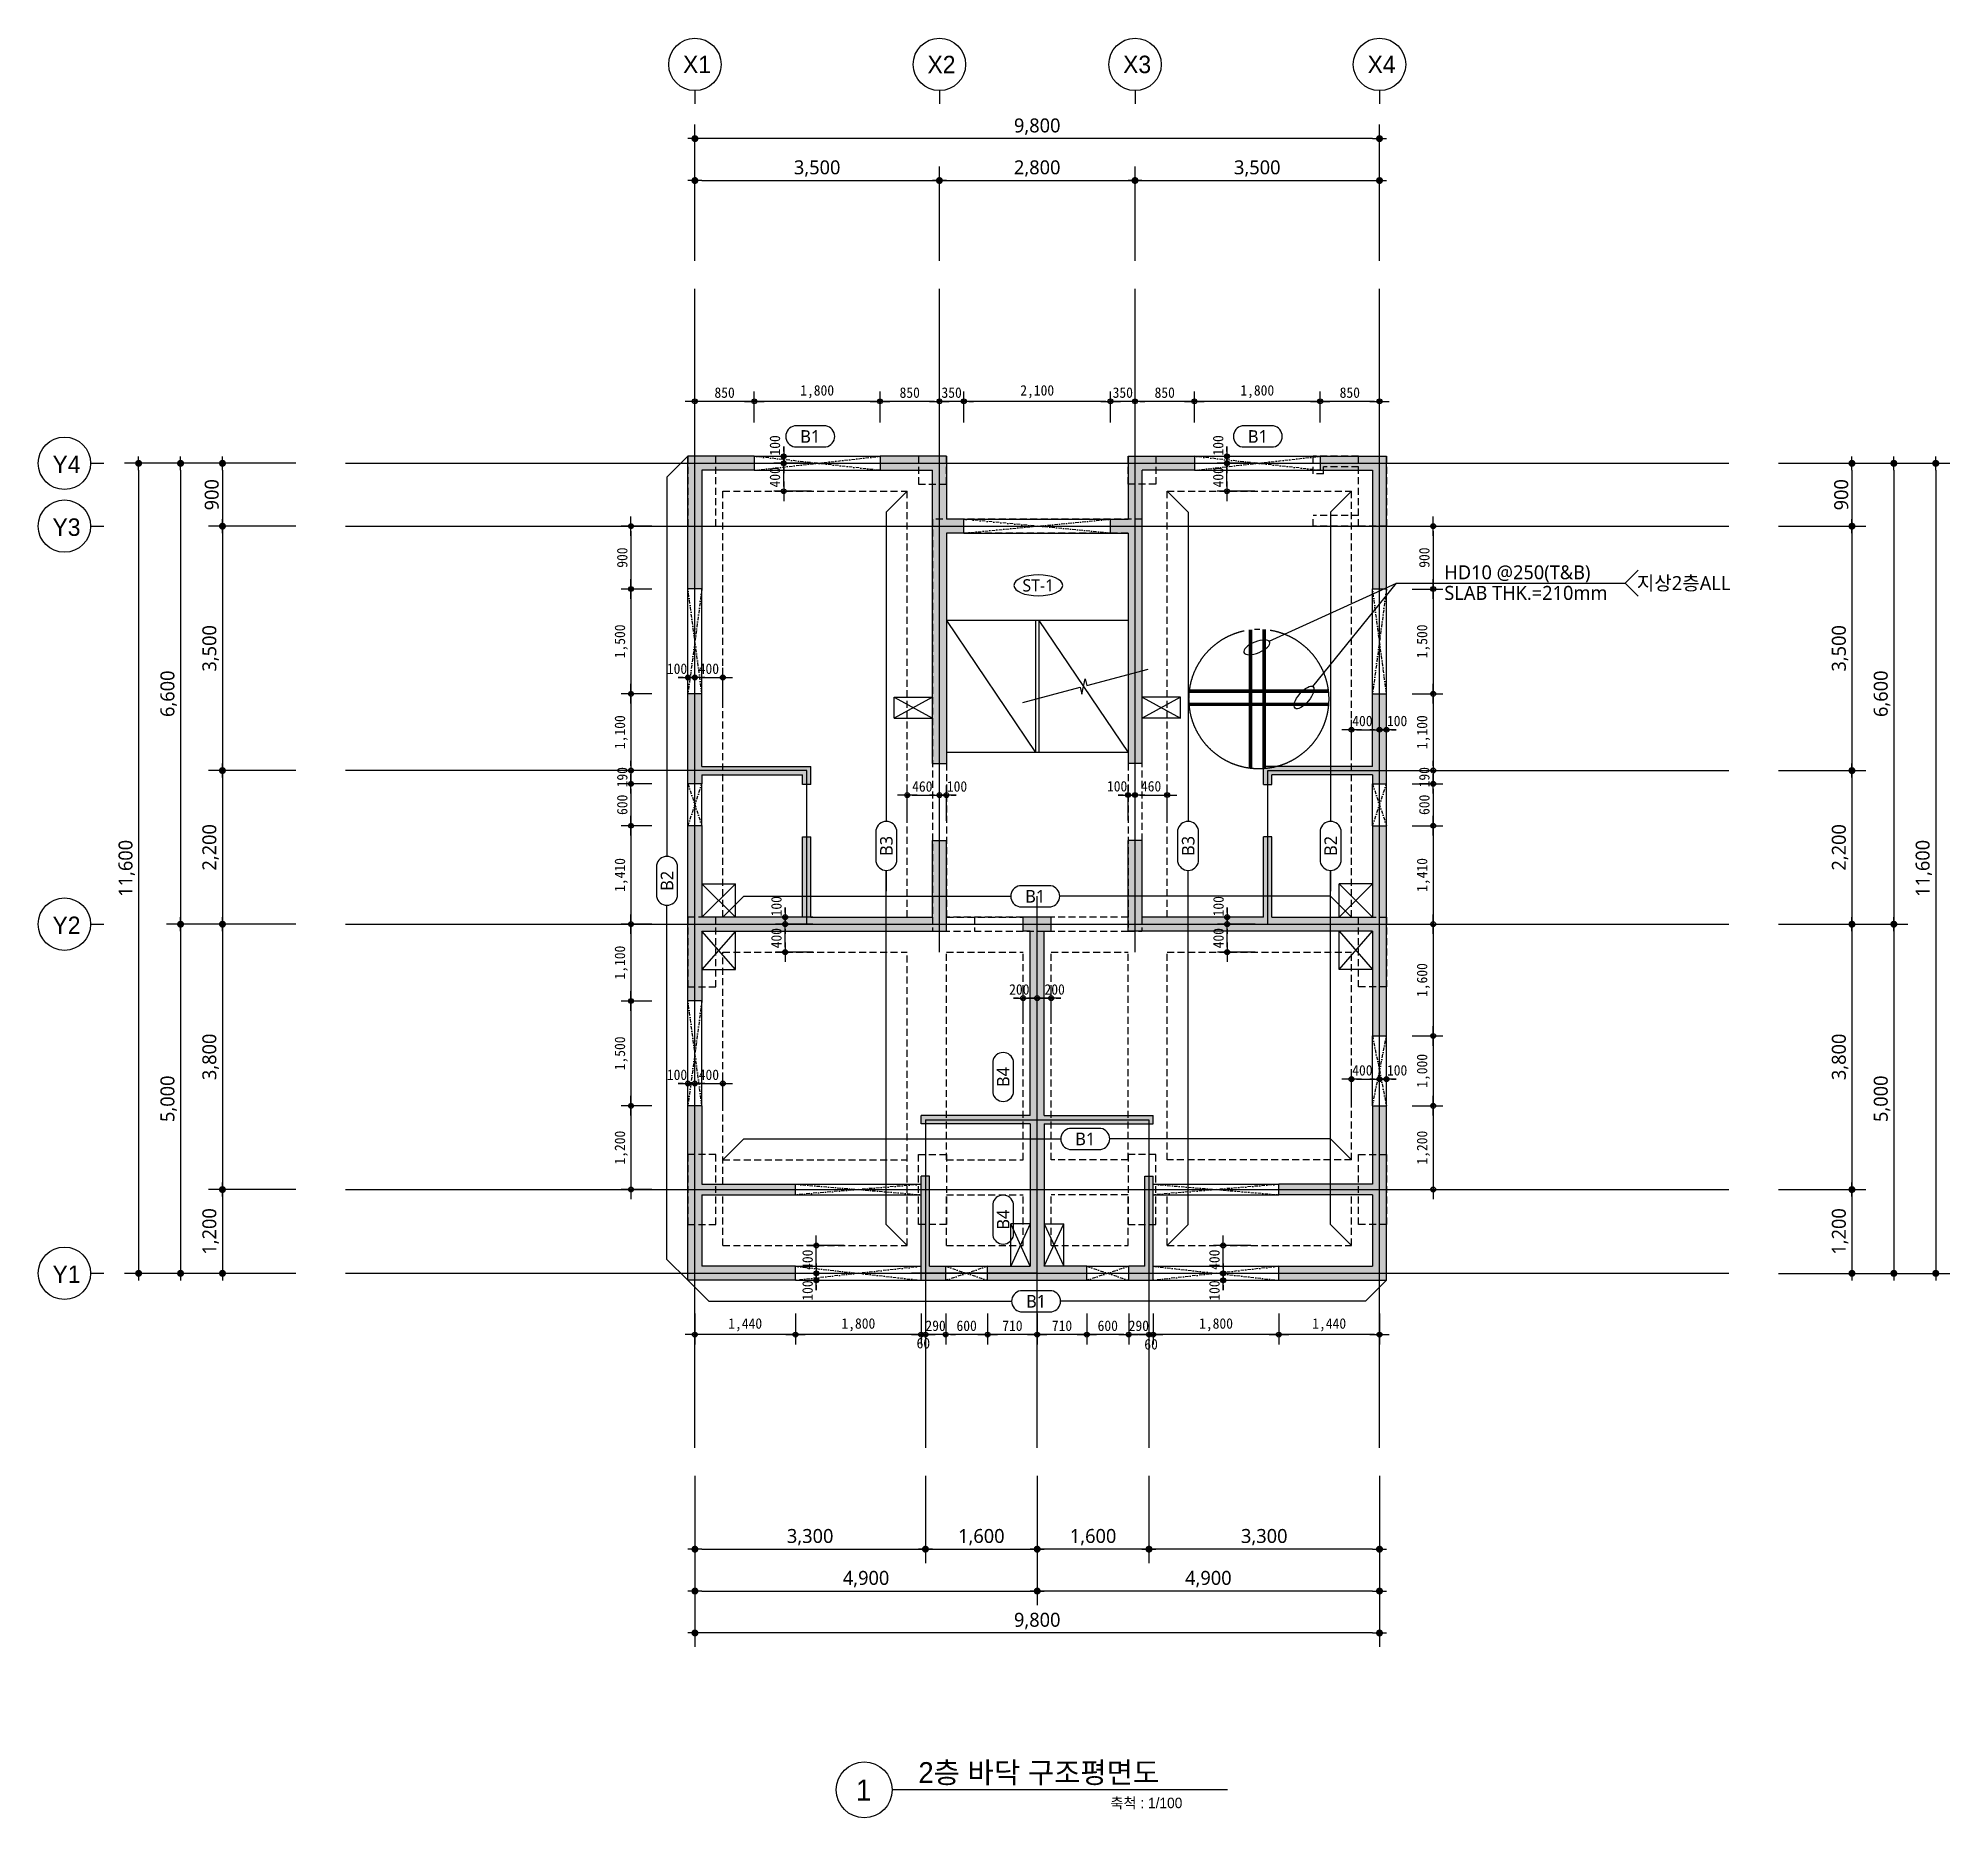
# Model space of a CAD drawing. Extents: x 4530 to 250084, y -28397 to -2308.
# Drawn here: x 46530 to 73893, y -27793 to -2308 of the extents above; entities that cross this region are included whole.
import ezdxf
from ezdxf.enums import TextEntityAlignment as Align

# ---------------------------------------------------------------- set-up
doc = ezdxf.new("R2010")
doc.units = 0
doc.header["$LTSCALE"] = 100
doc.header["$MEASUREMENT"] = 0
doc.header["$PDMODE"] = 34
doc.header["$PDSIZE"] = 3
for name, pattern in [('CENTER2', [16.25, 15, -0.5, 0.25, -0.5]), ('DASHDOT', [1, 0.5, -0.25, 0, -0.25]), ('DASHED2', [2.75, 2, -0.75]), ('HIDDEN2', [1.5, 1, -0.5])]:
    doc.linetypes.add(name, pattern=pattern)
doc.layers.get('0').update_dxf_attribs({"linetype": 'CONTINUOUS'})
doc.layers.get('Defpoints').update_dxf_attribs({"color": 171, "linetype": 'CONTINUOUS'})
for name, color, linetype in [('AA-253', 253, 'CONTINUOUS'), ('AS-WAL2', 7, 'CONTINUOUS'), ('ASYM', 4, 'CONTINUOUS'), ('BCON', 6, 'HIDDEN2'), ('buble', 3, 'CONTINUOUS'), ('cen', 1, 'CONTINUOUS'), ('CON', 2, 'CONTINUOUS'), ('DIM', 1, 'CONTINUOUS'), ('ELE4', 4, 'CONTINUOUS'), ('OPEN', 8, 'CONTINUOUS'), ('RXOPEN', 8, 'DASHDOT'), ('S_GIR(RC)', 3, 'HIDDEN2'), ('S_REBAR(B)', 4, 'DASHED2'), ('S_REBAR(T)', 4, 'CONTINUOUS'), ('S_SYM', 6, 'CONTINUOUS'), ('S_SYM(B)', 5, 'CONTINUOUS'), ('S_SYM(S)', 5, 'CONTINUOUS'), ('S_TXT(G)', 7, 'CONTINUOUS'), ('S_TXT(S)', 3, 'CONTINUOUS'), ('SDIM', 1, 'CONTINUOUS'), ('SYM', 7, 'CONTINUOUS'), ('TEXT-02', 3, 'CONTINUOUS'), ('TITLE', 3, 'CONTINUOUS')]:
    doc.layers.add(name, color=color, linetype=linetype)
doc.styles.add('EUN-STYLE1', font='malgun.ttf')
doc.styles.add('HY울릉도M', font='')
doc.styles.get("Standard").update_dxf_attribs({"font": 'malgun.ttf'})
doc.styles.add('WL', font='')
doc.styles.add('돋움', font='')
doc.styles.get('HY울릉도M').set_extended_font_data('HY울릉도M')
doc.styles.get('WL').set_extended_font_data('Dotum')
doc.styles.get('돋움').set_extended_font_data('DotumChe')
doc.dimstyles.new('YenaA1-100', dxfattribs={"dimscale": 100, "dimtxt": 2, "dimasz": 1, "dimexe": 2, "dimexo": 3, "dimgap": 0.5, "dimtad": 1, "dimdec": 0, "dimzin": 9, "dimlunit": 6, "dimtxsty": 'STANDARD', "dimblk": 'dots', "dimcen": 0, "dimclrt": 3, "dimadec": 0, "dimazin": 0, "dimtm": 1e-09, "dimtfac": 1, "dimtdec": 0, "dimtix": 1, "dimtmove": 2, "dimatfit": 3, "dimldrblk": 'dots', "dimfxl": 1, "dimtolj": 1, "dimtzin": 0, "dimarcsym": 0})
doc.dimstyles.new('YenaA3-100-S', dxfattribs={"dimscale": 200, "dimtxt": 3, "dimasz": 0.75, "dimexe": 1.4, "dimexo": 3, "dimgap": 0.5, "dimtad": 1, "dimdec": 0, "dimdsep": 46, "dimlunit": 6, "dimtxsty": 'WL', "dimblk1": 'DIMDOT', "dimblk2": 'DIMDOT', "dimsah": 1, "dimcen": 2.5, "dimdle": 2, "dimclrd": 256, "dimclre": 256, "dimclrt": 4, "dimadec": 0, "dimazin": 0, "dimtfac": 8, "dimtdec": 0, "dimtix": 1, "dimtmove": 2, "dimatfit": 3, "dimldrblk": 'DIMDOT', "dimfxl": 1, "dimtolj": 1, "dimtzin": 0, "dimarcsym": 0})

msp = doc.modelspace()

# ---------------------------------------------------------------- texts
at = {"layer": 'buble', "style": 'HY울릉도M'}
for s, p in [('X1', (55959.9, -2683)), ('X2', (59459.9, -2683)), ('X3', (62259.9, -2683)), ('X4', (65759.9, -2683)), ('Y4', (46934.4, -8409.6)), ('Y3', (46934.4, -9309.6)), ('Y2', (46934.4, -15009.6)), ('Y1', (46934.4, -20009.6))]:
    msp.add_text(s, height=250, dxfattribs=at).set_placement(p, align=Align.MIDDLE)
at = {"layer": 'S_TXT(G)', "style": 'EUN-STYLE1'}
for p in [(57580.8, -8011, 0), (63988, -8011, 0), (60801.5, -14595.8, 0), (61517.6, -18070.8, 0), (60814.3, -20395.8, 0)]:
    msp.add_text('B1', height=180, dxfattribs=at).set_placement(p, align=Align.MIDDLE_CENTER)
for s, p in [('B3', (58670.5, -13874.9, 0)), ('B3', (62990.5, -13874.9, 0)), ('B2', (65030.5, -13874.9, 0)), ('B2', (55530.5, -14374.9, 0)), ('B4', (60342.7, -17183.8, 0)), ('B4', (60342.7, -19226.6, 0))]:
    msp.add_text(s, height=180, rotation=90, dxfattribs=at).set_placement(p, align=Align.MIDDLE_CENTER)
at = {"layer": 'S_TXT(S)', "style": 'EUN-STYLE1'}
msp.add_text('ST-1', height=175, dxfattribs=at).set_placement((60846, -10143.3), align=Align.MIDDLE_CENTER)
at = {"layer": 'TEXT-02', "style": 'EUN-STYLE1'}
for s, p in [('HD10 @250(T&B)', (66657.7, -9956.8)), ('지상2층ALL', (69412.3, -10110.9)), ('SLAB THK.=210mm', (66657.7, -10251.6))]:
    msp.add_text(s, height=200, dxfattribs=at).set_placement(p, align=Align.MIDDLE_LEFT)
at = {"layer": 'TITLE', "color": 4, "style": 'HY울릉도M'}
for s, p in [('2층 바닥 구조평면도', (59129.4, -27295.7)), ('1', (58235.2, -27546.1))]:
    msp.add_text(s, height=300, dxfattribs=at).set_placement(p)
msp.add_text('축척 : 1/100', height=150, dxfattribs=at).set_placement((62907.3, -27655.1), align=Align.RIGHT)

# ---------------------------------------------------------------- blocks, each defined once
blk = doc.blocks.new('FHSG')
at = {"layer": 'BCON'}
for p, q in [((106780, 21767), (106780, 22017)), ((107430, 22017), (106780, 22017)), ((106930, 21767), (106780, 21767)), ((106930, 21767), (106930, 21867)), ((107430, 21867), (106930, 21867)), ((101330, 21117), (101330, 15217)), ((104330, 21117), (101330, 21117)), ((104330, 21117), (104330, 15217)), ((106780, 21017), (106780, 21167)), ((107430, 21167), (106780, 21167)), ((101530, 20917), (101530, 15417)), ((104130, 20917), (101530, 20917)), ((104130, 20917), (104130, 15217)), ((107430, 21017), (106780, 21017)), ((104130, 15417), (101530, 15417)), ((101930, 15417), (101930, 15217)), ((101330, 15217), (104130, 15217)), ((104130, 15217), (104330, 15217))]:
    blk.add_line(p, q, dxfattribs=at)
for points in [[(98230, 22017), (97830, 22017), (97830, 21017), (98230, 21017)], [(101530, 22017), (101130, 22017), (101130, 21617), (101530, 21617)], [(104130, 22017), (104530, 22017), (104530, 21617), (104130, 21617)], [(107430, 22017), (107830, 22017), (107830, 21017), (107430, 21017)], [(98230, 15417), (97830, 15417), (97830, 14417), (98230, 14417)], [(107430, 15417), (107830, 15417), (107830, 14417), (107430, 14417)], [(98230, 12017), (97830, 12017), (97830, 11017), (98230, 11017)], [(101130, 12017), (101530, 12017), (101530, 11017), (101130, 11017)], [(104530, 12017), (104130, 12017), (104130, 11017), (104530, 11017)], [(107430, 12017), (107830, 12017), (107830, 11017), (107430, 11017)]]:
    blk.add_lwpolyline(points, close=True, dxfattribs=at)
blk = doc.blocks.new('SYM(B)')
at = {"layer": 'S_SYM', "color": 5, "elevation": 0}
blk.add_lwpolyline([(180, -120, 0.833333), (180, 120), (-180, 120, 0.833333), (-180, -120)], format="xyb", close=True, dxfattribs=at)
blk = doc.blocks.new('DIMDOT')
at = {"linetype": 'Continuous'}
blk.add_line((-2, 0), (2, 0), dxfattribs=at)
for radius in [0.5, 0.25]:
    blk.add_circle((0, 0), radius, dxfattribs=at)
blk = doc.blocks.new('*D45')
at = {"layer": 'Defpoints', "color": 0, "transparency": 16777216}
for p in [(55930, -11463), (55830, -12129), (55930, -12129)]:
    blk.add_point(p, dxfattribs=at)
at = {"layer": 'SDIM', "lineweight": -2, "transparency": 16777216}
for p, q in [((55760, -11463), (55690, -11463)), ((55830, -11829), (55830, -11323)), ((55830, -11463), (55930, -11463)), ((55930, -11829), (55930, -11323)), ((56000, -11463), (56070, -11463))]:
    blk.add_line(p, q, dxfattribs=at)
at = {"layer": 'SDIM', "lineweight": -2, "transparency": 16777216, "xscale": 70, "yscale": 70, "zscale": 70}
blk.add_blockref('DIMDOT', (55830, -11463), dxfattribs=at)
at = {"layer": 'SDIM', "lineweight": -2, "transparency": 16777216, "xscale": 70, "yscale": 70, "zscale": 70, "rotation": 180}
blk.add_blockref('DIMDOT', (55930, -11463), dxfattribs=at)
at = {"layer": 'SDIM', "color": 4, "transparency": 16777216, "insert": (55674, -11338), "char_height": 150, "attachment_point": 5, "style": '돋움'}
blk.add_mtext('\\A1;100', dxfattribs=at)
blk = doc.blocks.new('*D46')
at = {"layer": 'Defpoints', "color": 0, "transparency": 16777216}
for p in [(56330, -11463), (55930, -12129), (56330, -12129)]:
    blk.add_point(p, dxfattribs=at)
at = {"layer": 'SDIM', "lineweight": -2, "transparency": 16777216}
for p, q in [((55930, -11829), (55930, -11323)), ((56000, -11463), (56260, -11463)), ((56330, -11829), (56330, -11323))]:
    blk.add_line(p, q, dxfattribs=at)
at = {"layer": 'SDIM', "lineweight": -2, "transparency": 16777216, "xscale": 70, "yscale": 70, "zscale": 70, "rotation": 180}
blk.add_blockref('DIMDOT', (55930, -11463), dxfattribs=at)
at = {"layer": 'SDIM', "lineweight": -2, "transparency": 16777216, "xscale": 70, "yscale": 70, "zscale": 70}
blk.add_blockref('DIMDOT', (56330, -11463), dxfattribs=at)
at = {"layer": 'SDIM', "color": 4, "transparency": 16777216, "insert": (56130, -11338), "char_height": 150, "attachment_point": 5, "style": '돋움'}
blk.add_mtext('\\A1;400', dxfattribs=at)
blk = doc.blocks.new('*D47')
at = {"layer": 'Defpoints', "color": 0, "transparency": 16777216}
for p in [(59430, -13149), (58970, -13814), (59430, -13814)]:
    blk.add_point(p, dxfattribs=at)
at = {"layer": 'SDIM', "lineweight": -2, "transparency": 16777216}
for p, q in [((58970, -13514), (58970, -13009)), ((59430, -13514), (59430, -13009)), ((59040, -13149), (59360, -13149))]:
    blk.add_line(p, q, dxfattribs=at)
at = {"layer": 'SDIM', "lineweight": -2, "transparency": 16777216, "xscale": 70, "yscale": 70, "zscale": 70, "rotation": 180}
blk.add_blockref('DIMDOT', (58970, -13149), dxfattribs=at)
at = {"layer": 'SDIM', "lineweight": -2, "transparency": 16777216, "xscale": 70, "yscale": 70, "zscale": 70}
blk.add_blockref('DIMDOT', (59430, -13149), dxfattribs=at)
at = {"layer": 'SDIM', "color": 4, "transparency": 16777216, "insert": (59185, -13024), "char_height": 150, "attachment_point": 5, "style": '돋움'}
blk.add_mtext('\\A1;460', dxfattribs=at)
blk = doc.blocks.new('*D48')
at = {"layer": 'Defpoints', "color": 0, "transparency": 16777216}
for p in [(59530, -13149), (59430, -13814), (59530, -13814)]:
    blk.add_point(p, dxfattribs=at)
at = {"layer": 'SDIM', "lineweight": -2, "transparency": 16777216}
for p, q in [((59430, -13514), (59430, -13009)), ((59530, -13514), (59530, -13009)), ((59360, -13149), (59290, -13149)), ((59430, -13149), (59530, -13149)), ((59600, -13149), (59670, -13149))]:
    blk.add_line(p, q, dxfattribs=at)
at = {"layer": 'SDIM', "lineweight": -2, "transparency": 16777216, "xscale": 70, "yscale": 70, "zscale": 70}
blk.add_blockref('DIMDOT', (59430, -13149), dxfattribs=at)
at = {"layer": 'SDIM', "lineweight": -2, "transparency": 16777216, "xscale": 70, "yscale": 70, "zscale": 70, "rotation": 180}
blk.add_blockref('DIMDOT', (59530, -13149), dxfattribs=at)
at = {"layer": 'SDIM', "color": 4, "transparency": 16777216, "insert": (59682, -13024), "char_height": 150, "attachment_point": 5, "style": '돋움'}
blk.add_mtext('\\A1;100', dxfattribs=at)
blk = doc.blocks.new('*D49')
at = {"layer": 'Defpoints', "color": 0, "transparency": 16777216}
for p in [(62230, -13146), (62130, -13812), (62230, -13812)]:
    blk.add_point(p, dxfattribs=at)
at = {"layer": 'SDIM', "lineweight": -2, "transparency": 16777216}
for p, q in [((62130, -13512), (62130, -13006)), ((62230, -13512), (62230, -13006)), ((62060, -13146), (61990, -13146)), ((62130, -13146), (62230, -13146)), ((62300, -13146), (62370, -13146))]:
    blk.add_line(p, q, dxfattribs=at)
at = {"layer": 'SDIM', "lineweight": -2, "transparency": 16777216, "xscale": 70, "yscale": 70, "zscale": 70}
blk.add_blockref('DIMDOT', (62130, -13146), dxfattribs=at)
at = {"layer": 'SDIM', "lineweight": -2, "transparency": 16777216, "xscale": 70, "yscale": 70, "zscale": 70, "rotation": 180}
blk.add_blockref('DIMDOT', (62230, -13146), dxfattribs=at)
at = {"layer": 'SDIM', "color": 4, "transparency": 16777216, "insert": (61974, -13021), "char_height": 150, "attachment_point": 5, "style": '돋움'}
blk.add_mtext('\\A1;100', dxfattribs=at)
blk = doc.blocks.new('*D50')
at = {"layer": 'Defpoints', "color": 0, "transparency": 16777216}
for p in [(62690, -13146), (62230, -13812), (62690, -13812)]:
    blk.add_point(p, dxfattribs=at)
at = {"layer": 'SDIM', "lineweight": -2, "transparency": 16777216}
for p, q in [((62230, -13512), (62230, -13006)), ((62690, -13512), (62690, -13006)), ((62300, -13146), (62620, -13146))]:
    blk.add_line(p, q, dxfattribs=at)
at = {"layer": 'SDIM', "lineweight": -2, "transparency": 16777216, "xscale": 70, "yscale": 70, "zscale": 70, "rotation": 180}
blk.add_blockref('DIMDOT', (62230, -13146), dxfattribs=at)
at = {"layer": 'SDIM', "lineweight": -2, "transparency": 16777216, "xscale": 70, "yscale": 70, "zscale": 70}
blk.add_blockref('DIMDOT', (62690, -13146), dxfattribs=at)
at = {"layer": 'SDIM', "color": 4, "transparency": 16777216, "insert": (62460, -13021), "char_height": 150, "attachment_point": 5, "style": '돋움'}
blk.add_mtext('\\A1;460', dxfattribs=at)
blk = doc.blocks.new('*D51')
at = {"layer": 'Defpoints', "color": 0, "transparency": 16777216}
for p in [(65730, -12211), (65330, -12876), (65730, -12876)]:
    blk.add_point(p, dxfattribs=at)
at = {"layer": 'SDIM', "lineweight": -2, "transparency": 16777216}
for p, q in [((65330, -12576), (65330, -12071)), ((65400, -12211), (65660, -12211)), ((65730, -12576), (65730, -12071))]:
    blk.add_line(p, q, dxfattribs=at)
at = {"layer": 'SDIM', "lineweight": -2, "transparency": 16777216, "xscale": 70, "yscale": 70, "zscale": 70, "rotation": 180}
blk.add_blockref('DIMDOT', (65330, -12211), dxfattribs=at)
at = {"layer": 'SDIM', "lineweight": -2, "transparency": 16777216, "xscale": 70, "yscale": 70, "zscale": 70}
blk.add_blockref('DIMDOT', (65730, -12211), dxfattribs=at)
at = {"layer": 'SDIM', "color": 4, "transparency": 16777216, "insert": (65485, -12086), "char_height": 150, "attachment_point": 5, "style": '돋움'}
blk.add_mtext('\\A1;400', dxfattribs=at)
blk = doc.blocks.new('*D52')
at = {"layer": 'Defpoints', "color": 0, "transparency": 16777216}
for p in [(65830, -12211), (65730, -12876), (65830, -12876)]:
    blk.add_point(p, dxfattribs=at)
at = {"layer": 'SDIM', "lineweight": -2, "transparency": 16777216}
for p, q in [((65660, -12211), (65590, -12211)), ((65730, -12576), (65730, -12071)), ((65730, -12211), (65830, -12211)), ((65830, -12576), (65830, -12071)), ((65900, -12211), (65970, -12211))]:
    blk.add_line(p, q, dxfattribs=at)
at = {"layer": 'SDIM', "lineweight": -2, "transparency": 16777216, "xscale": 70, "yscale": 70, "zscale": 70}
blk.add_blockref('DIMDOT', (65730, -12211), dxfattribs=at)
at = {"layer": 'SDIM', "lineweight": -2, "transparency": 16777216, "xscale": 70, "yscale": 70, "zscale": 70, "rotation": 180}
blk.add_blockref('DIMDOT', (65830, -12211), dxfattribs=at)
at = {"layer": 'SDIM', "color": 4, "transparency": 16777216, "insert": (65982, -12086), "char_height": 150, "attachment_point": 5, "style": '돋움'}
blk.add_mtext('\\A1;100', dxfattribs=at)
blk = doc.blocks.new('*D53')
at = {"layer": 'Defpoints', "color": 0, "transparency": 16777216}
for p in [(65730, -17215), (65330, -17880), (65730, -17880)]:
    blk.add_point(p, dxfattribs=at)
at = {"layer": 'SDIM', "lineweight": -2, "transparency": 16777216}
for p, q in [((65330, -17580), (65330, -17075)), ((65400, -17215), (65660, -17215)), ((65730, -17580), (65730, -17075))]:
    blk.add_line(p, q, dxfattribs=at)
at = {"layer": 'SDIM', "lineweight": -2, "transparency": 16777216, "xscale": 70, "yscale": 70, "zscale": 70, "rotation": 180}
blk.add_blockref('DIMDOT', (65330, -17215), dxfattribs=at)
at = {"layer": 'SDIM', "lineweight": -2, "transparency": 16777216, "xscale": 70, "yscale": 70, "zscale": 70}
blk.add_blockref('DIMDOT', (65730, -17215), dxfattribs=at)
at = {"layer": 'SDIM', "color": 4, "transparency": 16777216, "insert": (65485, -17089), "char_height": 150, "attachment_point": 5, "style": '돋움'}
blk.add_mtext('\\A1;400', dxfattribs=at)
blk = doc.blocks.new('*D54')
at = {"layer": 'Defpoints', "color": 0, "transparency": 16777216}
for p in [(65830, -17215), (65730, -17880), (65830, -17880)]:
    blk.add_point(p, dxfattribs=at)
at = {"layer": 'SDIM', "lineweight": -2, "transparency": 16777216}
for p, q in [((65660, -17215), (65590, -17215)), ((65730, -17580), (65730, -17075)), ((65730, -17215), (65830, -17215)), ((65830, -17580), (65830, -17075)), ((65900, -17215), (65970, -17215))]:
    blk.add_line(p, q, dxfattribs=at)
at = {"layer": 'SDIM', "lineweight": -2, "transparency": 16777216, "xscale": 70, "yscale": 70, "zscale": 70}
blk.add_blockref('DIMDOT', (65730, -17215), dxfattribs=at)
at = {"layer": 'SDIM', "lineweight": -2, "transparency": 16777216, "xscale": 70, "yscale": 70, "zscale": 70, "rotation": 180}
blk.add_blockref('DIMDOT', (65830, -17215), dxfattribs=at)
at = {"layer": 'SDIM', "color": 4, "transparency": 16777216, "insert": (65982, -17089), "char_height": 150, "attachment_point": 5, "style": '돋움'}
blk.add_mtext('\\A1;100', dxfattribs=at)
blk = doc.blocks.new('*D55')
at = {"layer": 'Defpoints', "color": 0, "transparency": 16777216}
for p in [(55930, -17278), (55830, -17944), (55930, -17944)]:
    blk.add_point(p, dxfattribs=at)
at = {"layer": 'SDIM', "lineweight": -2, "transparency": 16777216}
for p, q in [((55830, -17644), (55830, -17138)), ((55930, -17644), (55930, -17138)), ((55760, -17278), (55690, -17278)), ((55830, -17278), (55930, -17278)), ((56000, -17278), (56070, -17278))]:
    blk.add_line(p, q, dxfattribs=at)
at = {"layer": 'SDIM', "lineweight": -2, "transparency": 16777216, "xscale": 70, "yscale": 70, "zscale": 70}
blk.add_blockref('DIMDOT', (55830, -17278), dxfattribs=at)
at = {"layer": 'SDIM', "lineweight": -2, "transparency": 16777216, "xscale": 70, "yscale": 70, "zscale": 70, "rotation": 180}
blk.add_blockref('DIMDOT', (55930, -17278), dxfattribs=at)
at = {"layer": 'SDIM', "color": 4, "transparency": 16777216, "insert": (55674, -17153), "char_height": 150, "attachment_point": 5, "style": '돋움'}
blk.add_mtext('\\A1;100', dxfattribs=at)
blk = doc.blocks.new('*D56')
at = {"layer": 'Defpoints', "color": 0, "transparency": 16777216}
for p in [(56330, -17278), (55930, -17944), (56330, -17944)]:
    blk.add_point(p, dxfattribs=at)
at = {"layer": 'SDIM', "lineweight": -2, "transparency": 16777216}
for p, q in [((55930, -17644), (55930, -17138)), ((56330, -17644), (56330, -17138)), ((56000, -17278), (56260, -17278))]:
    blk.add_line(p, q, dxfattribs=at)
at = {"layer": 'SDIM', "lineweight": -2, "transparency": 16777216, "xscale": 70, "yscale": 70, "zscale": 70, "rotation": 180}
blk.add_blockref('DIMDOT', (55930, -17278), dxfattribs=at)
at = {"layer": 'SDIM', "lineweight": -2, "transparency": 16777216, "xscale": 70, "yscale": 70, "zscale": 70}
blk.add_blockref('DIMDOT', (56330, -17278), dxfattribs=at)
at = {"layer": 'SDIM', "color": 4, "transparency": 16777216, "insert": (56130, -17153), "char_height": 150, "attachment_point": 5, "style": '돋움'}
blk.add_mtext('\\A1;400', dxfattribs=at)
blk = doc.blocks.new('*D57')
at = {"layer": 'Defpoints', "color": 0, "transparency": 16777216}
for p in [(60830, -16056), (60630, -16721), (60830, -16721)]:
    blk.add_point(p, dxfattribs=at)
at = {"layer": 'SDIM', "lineweight": -2, "transparency": 16777216}
for p, q in [((60560, -16056), (60490, -16056)), ((60630, -16421), (60630, -15916)), ((60630, -16056), (60830, -16056)), ((60830, -16421), (60830, -15916)), ((60900, -16056), (60970, -16056))]:
    blk.add_line(p, q, dxfattribs=at)
at = {"layer": 'SDIM', "lineweight": -2, "transparency": 16777216, "xscale": 70, "yscale": 70, "zscale": 70}
blk.add_blockref('DIMDOT', (60630, -16056), dxfattribs=at)
at = {"layer": 'SDIM', "lineweight": -2, "transparency": 16777216, "xscale": 70, "yscale": 70, "zscale": 70, "rotation": 180}
blk.add_blockref('DIMDOT', (60830, -16056), dxfattribs=at)
at = {"layer": 'SDIM', "color": 4, "transparency": 16777216, "insert": (60574, -15931), "char_height": 150, "attachment_point": 5, "style": '돋움'}
blk.add_mtext('\\A1;200', dxfattribs=at)
blk = doc.blocks.new('*D58')
at = {"layer": 'Defpoints', "color": 0, "transparency": 16777216}
for p in [(61030, -16056), (60830, -16721), (61030, -16721)]:
    blk.add_point(p, dxfattribs=at)
at = {"layer": 'SDIM', "lineweight": -2, "transparency": 16777216}
for p, q in [((60760, -16056), (60690, -16056)), ((60830, -16421), (60830, -15916)), ((60830, -16056), (61030, -16056)), ((61030, -16421), (61030, -15916)), ((61100, -16056), (61170, -16056))]:
    blk.add_line(p, q, dxfattribs=at)
at = {"layer": 'SDIM', "lineweight": -2, "transparency": 16777216, "xscale": 70, "yscale": 70, "zscale": 70}
blk.add_blockref('DIMDOT', (60830, -16056), dxfattribs=at)
at = {"layer": 'SDIM', "lineweight": -2, "transparency": 16777216, "xscale": 70, "yscale": 70, "zscale": 70, "rotation": 180}
blk.add_blockref('DIMDOT', (61030, -16056), dxfattribs=at)
at = {"layer": 'SDIM', "color": 4, "transparency": 16777216, "insert": (61080, -15931), "char_height": 150, "attachment_point": 5, "style": '돋움'}
blk.add_mtext('\\A1;200', dxfattribs=at)
blk = doc.blocks.new('*D59')
at = {"layer": 'Defpoints', "color": 0, "transparency": 16777216}
for p in [(57201, -8296), (57899, -8296), (57899, -8396)]:
    blk.add_point(p, dxfattribs=at)
at = {"layer": 'SDIM', "lineweight": -2, "transparency": 16777216}
for p, q in [((57201, -8226), (57201, -8156)), ((57599, -8296), (57061, -8296)), ((57599, -8396), (57061, -8396)), ((57201, -8396), (57201, -8296)), ((57201, -8466), (57201, -8536))]:
    blk.add_line(p, q, dxfattribs=at)
at = {"layer": 'SDIM', "lineweight": -2, "transparency": 16777216, "xscale": 70, "yscale": 70, "zscale": 70}
for p, rotation in [((57201, -8296), 270), ((57201, -8396), 90)]:
    blk.add_blockref('DIMDOT', p, dxfattribs=dict(at, rotation=rotation))
at = {"layer": 'SDIM', "color": 4, "transparency": 16777216, "insert": (57076, -8139), "char_height": 150, "attachment_point": 5, "rotation": 90, "style": '돋움'}
blk.add_mtext('\\A1;100', dxfattribs=at)
blk = doc.blocks.new('*D60')
at = {"layer": 'Defpoints', "color": 0, "transparency": 16777216}
for p in [(57201, -8396), (57899, -8396), (57899, -8796)]:
    blk.add_point(p, dxfattribs=at)
at = {"layer": 'SDIM', "lineweight": -2, "transparency": 16777216}
for p, q in [((57599, -8396), (57061, -8396)), ((57201, -8726), (57201, -8466)), ((57599, -8796), (57061, -8796))]:
    blk.add_line(p, q, dxfattribs=at)
at = {"layer": 'SDIM', "lineweight": -2, "transparency": 16777216, "xscale": 70, "yscale": 70, "zscale": 70}
for p, rotation in [((57201, -8396), 90), ((57201, -8796), 270)]:
    blk.add_blockref('DIMDOT', p, dxfattribs=dict(at, rotation=rotation))
at = {"layer": 'SDIM', "color": 4, "transparency": 16777216, "insert": (57076, -8596), "char_height": 150, "attachment_point": 5, "rotation": 90, "style": '돋움'}
blk.add_mtext('\\A1;400', dxfattribs=at)
blk = doc.blocks.new('*D61')
at = {"layer": 'Defpoints', "color": 0, "transparency": 16777216}
for p in [(63546, -8296), (64244, -8296), (64244, -8396)]:
    blk.add_point(p, dxfattribs=at)
at = {"layer": 'SDIM', "lineweight": -2, "transparency": 16777216}
for p, q in [((63546, -8226), (63546, -8156)), ((63944, -8296), (63406, -8296)), ((63944, -8396), (63406, -8396)), ((63546, -8396), (63546, -8296)), ((63546, -8466), (63546, -8536))]:
    blk.add_line(p, q, dxfattribs=at)
at = {"layer": 'SDIM', "lineweight": -2, "transparency": 16777216, "xscale": 70, "yscale": 70, "zscale": 70}
for p, rotation in [((63546, -8296), 270), ((63546, -8396), 90)]:
    blk.add_blockref('DIMDOT', p, dxfattribs=dict(at, rotation=rotation))
at = {"layer": 'SDIM', "color": 4, "transparency": 16777216, "insert": (63421, -8139), "char_height": 150, "attachment_point": 5, "rotation": 90, "style": '돋움'}
blk.add_mtext('\\A1;100', dxfattribs=at)
blk = doc.blocks.new('*D62')
at = {"layer": 'Defpoints', "color": 0, "transparency": 16777216}
for p in [(63546, -8396), (64244, -8396), (64244, -8796)]:
    blk.add_point(p, dxfattribs=at)
at = {"layer": 'SDIM', "lineweight": -2, "transparency": 16777216}
for p, q in [((63944, -8396), (63406, -8396)), ((63546, -8726), (63546, -8466)), ((63944, -8796), (63406, -8796))]:
    blk.add_line(p, q, dxfattribs=at)
at = {"layer": 'SDIM', "lineweight": -2, "transparency": 16777216, "xscale": 70, "yscale": 70, "zscale": 70}
for p, rotation in [((63546, -8396), 90), ((63546, -8796), 270)]:
    blk.add_blockref('DIMDOT', p, dxfattribs=dict(at, rotation=rotation))
at = {"layer": 'SDIM', "color": 4, "transparency": 16777216, "insert": (63421, -8596), "char_height": 150, "attachment_point": 5, "rotation": 90, "style": '돋움'}
blk.add_mtext('\\A1;400', dxfattribs=at)
blk = doc.blocks.new('*D63')
at = {"layer": 'Defpoints', "color": 0, "transparency": 16777216}
for p in [(57222, -14896), (57920, -14896), (57920, -14996)]:
    blk.add_point(p, dxfattribs=at)
at = {"layer": 'SDIM', "lineweight": -2, "transparency": 16777216}
for p, q in [((57222, -14826), (57222, -14756)), ((57620, -14896), (57082, -14896)), ((57620, -14996), (57082, -14996)), ((57222, -14996), (57222, -14896)), ((57222, -15066), (57222, -15136))]:
    blk.add_line(p, q, dxfattribs=at)
at = {"layer": 'SDIM', "lineweight": -2, "transparency": 16777216, "xscale": 70, "yscale": 70, "zscale": 70}
for p, rotation in [((57222, -14896), 270), ((57222, -14996), 90)]:
    blk.add_blockref('DIMDOT', p, dxfattribs=dict(at, rotation=rotation))
at = {"layer": 'SDIM', "color": 4, "transparency": 16777216, "insert": (57097, -14739), "char_height": 150, "attachment_point": 5, "rotation": 90, "style": '돋움'}
blk.add_mtext('\\A1;100', dxfattribs=at)
blk = doc.blocks.new('*D64')
at = {"layer": 'Defpoints', "color": 0, "transparency": 16777216}
for p in [(57222, -14996), (57920, -14996), (57920, -15396)]:
    blk.add_point(p, dxfattribs=at)
at = {"layer": 'SDIM', "lineweight": -2, "transparency": 16777216}
for p, q in [((57620, -14996), (57082, -14996)), ((57222, -15326), (57222, -15066)), ((57620, -15396), (57082, -15396))]:
    blk.add_line(p, q, dxfattribs=at)
at = {"layer": 'SDIM', "lineweight": -2, "transparency": 16777216, "xscale": 70, "yscale": 70, "zscale": 70}
for p, rotation in [((57222, -14996), 90), ((57222, -15396), 270)]:
    blk.add_blockref('DIMDOT', p, dxfattribs=dict(at, rotation=rotation))
at = {"layer": 'SDIM', "color": 4, "transparency": 16777216, "insert": (57097, -15196), "char_height": 150, "attachment_point": 5, "rotation": 90, "style": '돋움'}
blk.add_mtext('\\A1;400', dxfattribs=at)
blk = doc.blocks.new('*D65')
at = {"layer": 'Defpoints', "color": 0, "transparency": 16777216}
for p in [(63550, -14896), (64248, -14896), (64248, -14996)]:
    blk.add_point(p, dxfattribs=at)
at = {"layer": 'SDIM', "lineweight": -2, "transparency": 16777216}
for p, q in [((63550, -14826), (63550, -14756)), ((63948, -14896), (63410, -14896)), ((63948, -14996), (63410, -14996)), ((63550, -14996), (63550, -14896)), ((63550, -15066), (63550, -15136))]:
    blk.add_line(p, q, dxfattribs=at)
at = {"layer": 'SDIM', "lineweight": -2, "transparency": 16777216, "xscale": 70, "yscale": 70, "zscale": 70}
for p, rotation in [((63550, -14896), 270), ((63550, -14996), 90)]:
    blk.add_blockref('DIMDOT', p, dxfattribs=dict(at, rotation=rotation))
at = {"layer": 'SDIM', "color": 4, "transparency": 16777216, "insert": (63425, -14739), "char_height": 150, "attachment_point": 5, "rotation": 90, "style": '돋움'}
blk.add_mtext('\\A1;100', dxfattribs=at)
blk = doc.blocks.new('*D66')
at = {"layer": 'Defpoints', "color": 0, "transparency": 16777216}
for p in [(63550, -14996), (64248, -14996), (64248, -15396)]:
    blk.add_point(p, dxfattribs=at)
at = {"layer": 'SDIM', "lineweight": -2, "transparency": 16777216}
for p, q in [((63948, -14996), (63410, -14996)), ((63550, -15326), (63550, -15066)), ((63948, -15396), (63410, -15396))]:
    blk.add_line(p, q, dxfattribs=at)
at = {"layer": 'SDIM', "lineweight": -2, "transparency": 16777216, "xscale": 70, "yscale": 70, "zscale": 70}
for p, rotation in [((63550, -14996), 90), ((63550, -15396), 270)]:
    blk.add_blockref('DIMDOT', p, dxfattribs=dict(at, rotation=rotation))
at = {"layer": 'SDIM', "color": 4, "transparency": 16777216, "insert": (63425, -15196), "char_height": 150, "attachment_point": 5, "rotation": 90, "style": '돋움'}
blk.add_mtext('\\A1;400', dxfattribs=at)
blk = doc.blocks.new('*D67')
at = {"layer": 'Defpoints', "color": 0, "transparency": 16777216}
for p in [(57668, -19596), (58366, -19596), (58366, -19996)]:
    blk.add_point(p, dxfattribs=at)
at = {"layer": 'SDIM', "lineweight": -2, "transparency": 16777216}
for p, q in [((58066, -19596), (57528, -19596)), ((57668, -19926), (57668, -19666)), ((58066, -19996), (57528, -19996))]:
    blk.add_line(p, q, dxfattribs=at)
at = {"layer": 'SDIM', "lineweight": -2, "transparency": 16777216, "xscale": 70, "yscale": 70, "zscale": 70}
for p, rotation in [((57668, -19596), 90), ((57668, -19996), 270)]:
    blk.add_blockref('DIMDOT', p, dxfattribs=dict(at, rotation=rotation))
at = {"layer": 'SDIM', "color": 4, "transparency": 16777216, "insert": (57543, -19801), "char_height": 150, "attachment_point": 5, "rotation": 90, "style": '돋움'}
blk.add_mtext('\\A1;400', dxfattribs=at)
blk = doc.blocks.new('*D68')
at = {"layer": 'Defpoints', "color": 0, "transparency": 16777216}
for p in [(57668, -19996), (58366, -19996), (58366, -20096)]:
    blk.add_point(p, dxfattribs=at)
at = {"layer": 'SDIM', "lineweight": -2, "transparency": 16777216}
for p, q in [((57668, -19926), (57668, -19856)), ((58066, -19996), (57528, -19996)), ((58066, -20096), (57528, -20096)), ((57668, -20096), (57668, -19996)), ((57668, -20166), (57668, -20236))]:
    blk.add_line(p, q, dxfattribs=at)
at = {"layer": 'SDIM', "lineweight": -2, "transparency": 16777216, "xscale": 70, "yscale": 70, "zscale": 70}
for p, rotation in [((57668, -19996), 270), ((57668, -20096), 90)]:
    blk.add_blockref('DIMDOT', p, dxfattribs=dict(at, rotation=rotation))
at = {"layer": 'SDIM', "color": 4, "transparency": 16777216, "insert": (57543, -20242), "char_height": 150, "attachment_point": 5, "rotation": 90, "style": '돋움'}
blk.add_mtext('\\A1;100', dxfattribs=at)
blk = doc.blocks.new('*D69')
at = {"layer": 'Defpoints', "color": 0, "transparency": 16777216}
for p in [(63492, -19596), (64190, -19596), (64190, -19996)]:
    blk.add_point(p, dxfattribs=at)
at = {"layer": 'SDIM', "lineweight": -2, "transparency": 16777216}
for p, q in [((63890, -19596), (63352, -19596)), ((63492, -19926), (63492, -19666)), ((63890, -19996), (63352, -19996))]:
    blk.add_line(p, q, dxfattribs=at)
at = {"layer": 'SDIM', "lineweight": -2, "transparency": 16777216, "xscale": 70, "yscale": 70, "zscale": 70}
for p, rotation in [((63492, -19596), 90), ((63492, -19996), 270)]:
    blk.add_blockref('DIMDOT', p, dxfattribs=dict(at, rotation=rotation))
at = {"layer": 'SDIM', "color": 4, "transparency": 16777216, "insert": (63367, -19801), "char_height": 150, "attachment_point": 5, "rotation": 90, "style": '돋움'}
blk.add_mtext('\\A1;400', dxfattribs=at)
blk = doc.blocks.new('*D70')
at = {"layer": 'Defpoints', "color": 0, "transparency": 16777216}
for p in [(63492, -19996), (64190, -19996), (64190, -20096)]:
    blk.add_point(p, dxfattribs=at)
at = {"layer": 'SDIM', "lineweight": -2, "transparency": 16777216}
for p, q in [((63492, -19926), (63492, -19856)), ((63890, -19996), (63352, -19996)), ((63890, -20096), (63352, -20096)), ((63492, -20096), (63492, -19996)), ((63492, -20166), (63492, -20236))]:
    blk.add_line(p, q, dxfattribs=at)
at = {"layer": 'SDIM', "lineweight": -2, "transparency": 16777216, "xscale": 70, "yscale": 70, "zscale": 70}
for p, rotation in [((63492, -19996), 270), ((63492, -20096), 90)]:
    blk.add_blockref('DIMDOT', p, dxfattribs=dict(at, rotation=rotation))
at = {"layer": 'SDIM', "color": 4, "transparency": 16777216, "insert": (63367, -20242), "char_height": 150, "attachment_point": 5, "rotation": 90, "style": '돋움'}
blk.add_mtext('\\A1;100', dxfattribs=at)
blk = doc.blocks.new('dots')
blk.add_line((-1, 0), (1, 0))
at = {"const_width": 0.5}
blk.add_lwpolyline([(-0.25, 0, 1), (0.25, 0, 1)], format="xyb", close=True, dxfattribs=at)
blk = doc.blocks.new('*D160')
at = {"layer": 'Defpoints', "color": 0, "transparency": 16777216}
for p in [(55930, -22596), (65730, -22596), (55930, -25146)]:
    blk.add_point(p, dxfattribs=at)
at = {"layer": 'DIM', "color": 0, "lineweight": -2, "transparency": 16777216}
for p, q in [((55930, -22896), (55930, -25346)), ((65730, -22896), (65730, -25346)), ((65630, -25146), (56030, -25146))]:
    blk.add_line(p, q, dxfattribs=at)
at = {"layer": 'DIM', "color": 0, "lineweight": -2, "transparency": 16777216, "xscale": 100, "yscale": 100, "zscale": 100, "rotation": 180}
blk.add_blockref('dots', (55930, -25146), dxfattribs=at)
at = {"layer": 'DIM', "color": 0, "lineweight": -2, "transparency": 16777216, "xscale": 100, "yscale": 100, "zscale": 100}
blk.add_blockref('dots', (65730, -25146), dxfattribs=at)
at = {"layer": 'DIM', "color": 3, "transparency": 16777216, "insert": (60830, -24975), "char_height": 200, "attachment_point": 5}
blk.add_mtext('\\A1;9,800', dxfattribs=at)
blk = doc.blocks.new('*D161')
at = {"layer": 'Defpoints', "color": 0, "transparency": 16777216}
for p in [(55930, -22596), (60830, -22596), (60830, -24546)]:
    blk.add_point(p, dxfattribs=at)
at = {"layer": 'DIM', "color": 0, "lineweight": -2, "transparency": 16777216}
for p, q in [((55930, -22896), (55930, -24746)), ((60830, -22896), (60830, -24746)), ((56030, -24546), (60730, -24546))]:
    blk.add_line(p, q, dxfattribs=at)
at = {"layer": 'DIM', "color": 0, "lineweight": -2, "transparency": 16777216, "xscale": 100, "yscale": 100, "zscale": 100, "rotation": 180}
blk.add_blockref('dots', (55930, -24546), dxfattribs=at)
at = {"layer": 'DIM', "color": 0, "lineweight": -2, "transparency": 16777216, "xscale": 100, "yscale": 100, "zscale": 100}
blk.add_blockref('dots', (60830, -24546), dxfattribs=at)
at = {"layer": 'DIM', "color": 3, "transparency": 16777216, "insert": (58380, -24375), "char_height": 200, "attachment_point": 5}
blk.add_mtext('\\A1;4,900', dxfattribs=at)
blk = doc.blocks.new('*D162')
at = {"layer": 'Defpoints', "color": 0, "transparency": 16777216}
for p in [(55930, -22596), (59230, -22596), (59230, -23946)]:
    blk.add_point(p, dxfattribs=at)
at = {"layer": 'DIM', "color": 0, "lineweight": -2, "transparency": 16777216}
for p, q in [((55930, -22896), (55930, -24146)), ((59230, -22896), (59230, -24146)), ((56030, -23946), (59130, -23946))]:
    blk.add_line(p, q, dxfattribs=at)
at = {"layer": 'DIM', "color": 0, "lineweight": -2, "transparency": 16777216, "xscale": 100, "yscale": 100, "zscale": 100, "rotation": 180}
blk.add_blockref('dots', (55930, -23946), dxfattribs=at)
at = {"layer": 'DIM', "color": 0, "lineweight": -2, "transparency": 16777216, "xscale": 100, "yscale": 100, "zscale": 100}
blk.add_blockref('dots', (59230, -23946), dxfattribs=at)
at = {"layer": 'DIM', "color": 3, "transparency": 16777216, "insert": (57580, -23775), "char_height": 200, "attachment_point": 5}
blk.add_mtext('\\A1;3,300', dxfattribs=at)
blk = doc.blocks.new('*D163')
at = {"layer": 'Defpoints', "color": 0, "transparency": 16777216}
for p in [(71143, -8396), (71143, -19996), (73693, -19996)]:
    blk.add_point(p, dxfattribs=at)
at = {"layer": 'DIM', "color": 0, "lineweight": -2, "transparency": 16777216}
for p, q in [((71443, -8396), (73893, -8396)), ((73693, -8496), (73693, -19896)), ((71443, -19996), (73893, -19996))]:
    blk.add_line(p, q, dxfattribs=at)
at = {"layer": 'DIM', "color": 0, "lineweight": -2, "transparency": 16777216, "xscale": 100, "yscale": 100, "zscale": 100}
for p, rotation in [((73693, -8396), 90), ((73693, -19996), 270)]:
    blk.add_blockref('dots', p, dxfattribs=dict(at, rotation=rotation))
at = {"layer": 'DIM', "color": 3, "transparency": 16777216, "insert": (73523, -14196), "char_height": 200, "attachment_point": 5, "rotation": 90}
blk.add_mtext('\\A1;11,600', dxfattribs=at)
blk = doc.blocks.new('*D164')
at = {"layer": 'Defpoints', "color": 0, "transparency": 16777216}
for p in [(71143, -9296), (71143, -12796), (72493, -12796)]:
    blk.add_point(p, dxfattribs=at)
at = {"layer": 'DIM', "color": 0, "lineweight": -2, "transparency": 16777216}
for p, q in [((71443, -9296), (72693, -9296)), ((72493, -9396), (72493, -12696)), ((71443, -12796), (72693, -12796))]:
    blk.add_line(p, q, dxfattribs=at)
at = {"layer": 'DIM', "color": 0, "lineweight": -2, "transparency": 16777216, "xscale": 100, "yscale": 100, "zscale": 100}
for p, rotation in [((72493, -9296), 90), ((72493, -12796), 270)]:
    blk.add_blockref('dots', p, dxfattribs=dict(at, rotation=rotation))
at = {"layer": 'DIM', "color": 3, "transparency": 16777216, "insert": (72323, -11046), "char_height": 200, "attachment_point": 5, "rotation": 90}
blk.add_mtext('\\A1;3,500', dxfattribs=at)
blk = doc.blocks.new('*D165')
at = {"layer": 'Defpoints', "color": 0, "transparency": 16777216}
for p in [(71143, -8396), (71143, -9296), (72493, -9296)]:
    blk.add_point(p, dxfattribs=at)
at = {"layer": 'DIM', "color": 0, "lineweight": -2, "transparency": 16777216}
for p, q in [((71443, -8396), (72693, -8396)), ((72493, -8496), (72493, -9196)), ((71443, -9296), (72693, -9296))]:
    blk.add_line(p, q, dxfattribs=at)
at = {"layer": 'DIM', "color": 0, "lineweight": -2, "transparency": 16777216, "xscale": 100, "yscale": 100, "zscale": 100}
for p, rotation in [((72493, -8396), 90), ((72493, -9296), 270)]:
    blk.add_blockref('dots', p, dxfattribs=dict(at, rotation=rotation))
at = {"layer": 'DIM', "color": 3, "transparency": 16777216, "insert": (72340, -8846), "char_height": 200, "attachment_point": 5, "rotation": 90}
blk.add_mtext('\\A1;900', dxfattribs=at)
blk = doc.blocks.new('*D166')
at = {"layer": 'Defpoints', "color": 0, "transparency": 16777216}
for p in [(71143, -14996), (71143, -18796), (72493, -18796)]:
    blk.add_point(p, dxfattribs=at)
at = {"layer": 'DIM', "color": 0, "lineweight": -2, "transparency": 16777216}
for p, q in [((71443, -14996), (72693, -14996)), ((72493, -15096), (72493, -18696)), ((71443, -18796), (72693, -18796))]:
    blk.add_line(p, q, dxfattribs=at)
at = {"layer": 'DIM', "color": 0, "lineweight": -2, "transparency": 16777216, "xscale": 100, "yscale": 100, "zscale": 100}
for p, rotation in [((72493, -14996), 90), ((72493, -18796), 270)]:
    blk.add_blockref('dots', p, dxfattribs=dict(at, rotation=rotation))
at = {"layer": 'DIM', "color": 3, "transparency": 16777216, "insert": (72323, -16896), "char_height": 200, "attachment_point": 5, "rotation": 90}
blk.add_mtext('\\A1;3,800', dxfattribs=at)
blk = doc.blocks.new('*D167')
at = {"layer": 'Defpoints', "color": 0, "transparency": 16777216}
for p in [(71143, -18796), (71143, -19996), (72493, -19996)]:
    blk.add_point(p, dxfattribs=at)
at = {"layer": 'DIM', "color": 0, "lineweight": -2, "transparency": 16777216}
for p, q in [((71443, -18796), (72693, -18796)), ((72493, -18896), (72493, -19896)), ((71443, -19996), (72693, -19996))]:
    blk.add_line(p, q, dxfattribs=at)
at = {"layer": 'DIM', "color": 0, "lineweight": -2, "transparency": 16777216, "xscale": 100, "yscale": 100, "zscale": 100}
for p, rotation in [((72493, -18796), 90), ((72493, -19996), 270)]:
    blk.add_blockref('dots', p, dxfattribs=dict(at, rotation=rotation))
at = {"layer": 'DIM', "color": 3, "transparency": 16777216, "insert": (72323, -19396), "char_height": 200, "attachment_point": 5, "rotation": 90}
blk.add_mtext('\\A1;1,200', dxfattribs=at)
blk = doc.blocks.new('*D104')
at = {"layer": 'Defpoints', "color": 0, "transparency": 16777216}
for p in [(59230, -22596), (60830, -22596), (60830, -23946)]:
    blk.add_point(p, dxfattribs=at)
at = {"layer": 'DIM', "color": 0, "lineweight": -2, "transparency": 16777216}
for p, q in [((59230, -22896), (59230, -24146)), ((60830, -22896), (60830, -24146)), ((59330, -23946), (60730, -23946))]:
    blk.add_line(p, q, dxfattribs=at)
at = {"layer": 'DIM', "color": 0, "lineweight": -2, "transparency": 16777216, "xscale": 100, "yscale": 100, "zscale": 100, "rotation": 180}
blk.add_blockref('dots', (59230, -23946), dxfattribs=at)
at = {"layer": 'DIM', "color": 0, "lineweight": -2, "transparency": 16777216, "xscale": 100, "yscale": 100, "zscale": 100}
blk.add_blockref('dots', (60830, -23946), dxfattribs=at)
at = {"layer": 'DIM', "color": 3, "transparency": 16777216, "insert": (60030, -23775), "char_height": 200, "attachment_point": 5}
blk.add_mtext('\\A1;1,600', dxfattribs=at)
blk = doc.blocks.new('*D105')
at = {"layer": 'Defpoints', "color": 0, "transparency": 16777216}
for p in [(60830, -22596), (65730, -22596), (60830, -24546)]:
    blk.add_point(p, dxfattribs=at)
at = {"layer": 'DIM', "color": 0, "lineweight": -2, "transparency": 16777216}
for p, q in [((60830, -22896), (60830, -24746)), ((65730, -22896), (65730, -24746)), ((65630, -24546), (60930, -24546))]:
    blk.add_line(p, q, dxfattribs=at)
at = {"layer": 'DIM', "color": 0, "lineweight": -2, "transparency": 16777216, "xscale": 100, "yscale": 100, "zscale": 100, "rotation": 180}
blk.add_blockref('dots', (60830, -24546), dxfattribs=at)
at = {"layer": 'DIM', "color": 0, "lineweight": -2, "transparency": 16777216, "xscale": 100, "yscale": 100, "zscale": 100}
blk.add_blockref('dots', (65730, -24546), dxfattribs=at)
at = {"layer": 'DIM', "color": 3, "transparency": 16777216, "insert": (63280, -24375), "char_height": 200, "attachment_point": 5}
blk.add_mtext('\\A1;4,900', dxfattribs=at)
blk = doc.blocks.new('*D106')
at = {"layer": 'Defpoints', "color": 0, "transparency": 16777216}
for p in [(62430, -22596), (65730, -22596), (62430, -23946)]:
    blk.add_point(p, dxfattribs=at)
at = {"layer": 'DIM', "color": 0, "lineweight": -2, "transparency": 16777216}
for p, q in [((62430, -22896), (62430, -24146)), ((65730, -22896), (65730, -24146)), ((65630, -23946), (62530, -23946))]:
    blk.add_line(p, q, dxfattribs=at)
at = {"layer": 'DIM', "color": 0, "lineweight": -2, "transparency": 16777216, "xscale": 100, "yscale": 100, "zscale": 100, "rotation": 180}
blk.add_blockref('dots', (62430, -23946), dxfattribs=at)
at = {"layer": 'DIM', "color": 0, "lineweight": -2, "transparency": 16777216, "xscale": 100, "yscale": 100, "zscale": 100}
blk.add_blockref('dots', (65730, -23946), dxfattribs=at)
at = {"layer": 'DIM', "color": 3, "transparency": 16777216, "insert": (64080, -23775), "char_height": 200, "attachment_point": 5}
blk.add_mtext('\\A1;3,300', dxfattribs=at)
blk = doc.blocks.new('*D107')
at = {"layer": 'Defpoints', "color": 0, "transparency": 16777216}
for p in [(60830, -22596), (62430, -22596), (60830, -23946)]:
    blk.add_point(p, dxfattribs=at)
at = {"layer": 'DIM', "color": 0, "lineweight": -2, "transparency": 16777216}
for p, q in [((60830, -22896), (60830, -24146)), ((62430, -22896), (62430, -24146)), ((62330, -23946), (60930, -23946))]:
    blk.add_line(p, q, dxfattribs=at)
at = {"layer": 'DIM', "color": 0, "lineweight": -2, "transparency": 16777216, "xscale": 100, "yscale": 100, "zscale": 100, "rotation": 180}
blk.add_blockref('dots', (60830, -23946), dxfattribs=at)
at = {"layer": 'DIM', "color": 0, "lineweight": -2, "transparency": 16777216, "xscale": 100, "yscale": 100, "zscale": 100}
blk.add_blockref('dots', (62430, -23946), dxfattribs=at)
at = {"layer": 'DIM', "color": 3, "transparency": 16777216, "insert": (61630, -23775), "char_height": 200, "attachment_point": 5}
blk.add_mtext('\\A1;1,600', dxfattribs=at)
blk = doc.blocks.new('*D108')
at = {"layer": 'Defpoints', "color": 0, "transparency": 16777216}
for p in [(71143, -14996), (71143, -19996), (73093, -19996)]:
    blk.add_point(p, dxfattribs=at)
at = {"layer": 'DIM', "color": 0, "lineweight": -2, "transparency": 16777216}
for p, q in [((71443, -14996), (73293, -14996)), ((73093, -15096), (73093, -19896)), ((71443, -19996), (73293, -19996))]:
    blk.add_line(p, q, dxfattribs=at)
at = {"layer": 'DIM', "color": 0, "lineweight": -2, "transparency": 16777216, "xscale": 100, "yscale": 100, "zscale": 100}
for p, rotation in [((73093, -14996), 90), ((73093, -19996), 270)]:
    blk.add_blockref('dots', p, dxfattribs=dict(at, rotation=rotation))
at = {"layer": 'DIM', "color": 3, "transparency": 16777216, "insert": (72923, -17496), "char_height": 200, "attachment_point": 5, "rotation": 90}
blk.add_mtext('\\A1;5,000', dxfattribs=at)
blk = doc.blocks.new('*D109')
at = {"layer": 'Defpoints', "color": 0, "transparency": 16777216}
for p in [(71143, -8396), (71143, -14996), (73093, -14996)]:
    blk.add_point(p, dxfattribs=at)
at = {"layer": 'DIM', "color": 0, "lineweight": -2, "transparency": 16777216}
for p, q in [((71443, -8396), (73293, -8396)), ((73093, -8496), (73093, -14896)), ((71443, -14996), (73293, -14996))]:
    blk.add_line(p, q, dxfattribs=at)
at = {"layer": 'DIM', "color": 0, "lineweight": -2, "transparency": 16777216, "xscale": 100, "yscale": 100, "zscale": 100}
for p, rotation in [((73093, -8396), 90), ((73093, -14996), 270)]:
    blk.add_blockref('dots', p, dxfattribs=dict(at, rotation=rotation))
at = {"layer": 'DIM', "color": 3, "transparency": 16777216, "insert": (72923, -11696), "char_height": 200, "attachment_point": 5, "rotation": 90}
blk.add_mtext('\\A1;6,600', dxfattribs=at)
blk = doc.blocks.new('*D110')
at = {"layer": 'Defpoints', "color": 0, "transparency": 16777216}
for p in [(71143, -12796), (71143, -14996), (72493, -14996)]:
    blk.add_point(p, dxfattribs=at)
at = {"layer": 'DIM', "color": 0, "lineweight": -2, "transparency": 16777216}
for p, q in [((71443, -12796), (72693, -12796)), ((72493, -12896), (72493, -14896)), ((71443, -14996), (72693, -14996))]:
    blk.add_line(p, q, dxfattribs=at)
at = {"layer": 'DIM', "color": 0, "lineweight": -2, "transparency": 16777216, "xscale": 100, "yscale": 100, "zscale": 100}
for p, rotation in [((72493, -12796), 90), ((72493, -14996), 270)]:
    blk.add_blockref('dots', p, dxfattribs=dict(at, rotation=rotation))
at = {"layer": 'DIM', "color": 3, "transparency": 16777216, "insert": (72323, -13896), "char_height": 200, "attachment_point": 5, "rotation": 90}
blk.add_mtext('\\A1;2,200', dxfattribs=at)
blk = doc.blocks.new('*D111')
at = {"layer": 'Defpoints', "color": 0, "transparency": 16777216}
for p in [(50517, -8396), (47967, -19996), (50517, -19996)]:
    blk.add_point(p, dxfattribs=at)
at = {"layer": 'DIM', "color": 0, "lineweight": -2, "transparency": 16777216}
for p, q in [((50217, -8396), (47767, -8396)), ((47967, -8496), (47967, -19896)), ((50217, -19996), (47767, -19996))]:
    blk.add_line(p, q, dxfattribs=at)
at = {"layer": 'DIM', "color": 0, "lineweight": -2, "transparency": 16777216, "xscale": 100, "yscale": 100, "zscale": 100}
for p, rotation in [((47967, -8396), 90), ((47967, -19996), 270)]:
    blk.add_blockref('dots', p, dxfattribs=dict(at, rotation=rotation))
at = {"layer": 'DIM', "color": 3, "transparency": 16777216, "insert": (47797, -14196), "char_height": 200, "attachment_point": 5, "rotation": 90}
blk.add_mtext('\\A1;11,600', dxfattribs=at)
blk = doc.blocks.new('*D112')
at = {"layer": 'Defpoints', "color": 0, "transparency": 16777216}
for p in [(50517, -9296), (49167, -12796), (50517, -12796)]:
    blk.add_point(p, dxfattribs=at)
at = {"layer": 'DIM', "color": 0, "lineweight": -2, "transparency": 16777216}
for p, q in [((50217, -9296), (48967, -9296)), ((49167, -9396), (49167, -12696)), ((50217, -12796), (48967, -12796))]:
    blk.add_line(p, q, dxfattribs=at)
at = {"layer": 'DIM', "color": 0, "lineweight": -2, "transparency": 16777216, "xscale": 100, "yscale": 100, "zscale": 100}
for p, rotation in [((49167, -9296), 90), ((49167, -12796), 270)]:
    blk.add_blockref('dots', p, dxfattribs=dict(at, rotation=rotation))
at = {"layer": 'DIM', "color": 3, "transparency": 16777216, "insert": (48997, -11046), "char_height": 200, "attachment_point": 5, "rotation": 90}
blk.add_mtext('\\A1;3,500', dxfattribs=at)
blk = doc.blocks.new('*D113')
at = {"layer": 'Defpoints', "color": 0, "transparency": 16777216}
for p in [(50517, -8396), (49167, -9296), (50517, -9296)]:
    blk.add_point(p, dxfattribs=at)
at = {"layer": 'DIM', "color": 0, "lineweight": -2, "transparency": 16777216}
for p, q in [((50217, -8396), (48967, -8396)), ((49167, -8496), (49167, -9196)), ((50217, -9296), (48967, -9296))]:
    blk.add_line(p, q, dxfattribs=at)
at = {"layer": 'DIM', "color": 0, "lineweight": -2, "transparency": 16777216, "xscale": 100, "yscale": 100, "zscale": 100}
for p, rotation in [((49167, -8396), 90), ((49167, -9296), 270)]:
    blk.add_blockref('dots', p, dxfattribs=dict(at, rotation=rotation))
at = {"layer": 'DIM', "color": 3, "transparency": 16777216, "insert": (49014, -8846), "char_height": 200, "attachment_point": 5, "rotation": 90}
blk.add_mtext('\\A1;900', dxfattribs=at)
blk = doc.blocks.new('*D114')
at = {"layer": 'Defpoints', "color": 0, "transparency": 16777216}
for p in [(50517, -14996), (49167, -18796), (50517, -18796)]:
    blk.add_point(p, dxfattribs=at)
at = {"layer": 'DIM', "color": 0, "lineweight": -2, "transparency": 16777216}
for p, q in [((50217, -14996), (48967, -14996)), ((49167, -15096), (49167, -18696)), ((50217, -18796), (48967, -18796))]:
    blk.add_line(p, q, dxfattribs=at)
at = {"layer": 'DIM', "color": 0, "lineweight": -2, "transparency": 16777216, "xscale": 100, "yscale": 100, "zscale": 100}
for p, rotation in [((49167, -14996), 90), ((49167, -18796), 270)]:
    blk.add_blockref('dots', p, dxfattribs=dict(at, rotation=rotation))
at = {"layer": 'DIM', "color": 3, "transparency": 16777216, "insert": (48997, -16896), "char_height": 200, "attachment_point": 5, "rotation": 90}
blk.add_mtext('\\A1;3,800', dxfattribs=at)
blk = doc.blocks.new('*D115')
at = {"layer": 'Defpoints', "color": 0, "transparency": 16777216}
for p in [(50517, -18796), (49167, -19996), (50517, -19996)]:
    blk.add_point(p, dxfattribs=at)
at = {"layer": 'DIM', "color": 0, "lineweight": -2, "transparency": 16777216}
for p, q in [((50217, -18796), (48967, -18796)), ((49167, -18896), (49167, -19896)), ((50217, -19996), (48967, -19996))]:
    blk.add_line(p, q, dxfattribs=at)
at = {"layer": 'DIM', "color": 0, "lineweight": -2, "transparency": 16777216, "xscale": 100, "yscale": 100, "zscale": 100}
for p, rotation in [((49167, -18796), 90), ((49167, -19996), 270)]:
    blk.add_blockref('dots', p, dxfattribs=dict(at, rotation=rotation))
at = {"layer": 'DIM', "color": 3, "transparency": 16777216, "insert": (48997, -19396), "char_height": 200, "attachment_point": 5, "rotation": 90}
blk.add_mtext('\\A1;1,200', dxfattribs=at)
blk = doc.blocks.new('*D116')
at = {"layer": 'Defpoints', "color": 0, "transparency": 16777216}
for p in [(50517, -14996), (48567, -19996), (50517, -19996)]:
    blk.add_point(p, dxfattribs=at)
at = {"layer": 'DIM', "color": 0, "lineweight": -2, "transparency": 16777216}
for p, q in [((50217, -14996), (48367, -14996)), ((48567, -15096), (48567, -19896)), ((50217, -19996), (48367, -19996))]:
    blk.add_line(p, q, dxfattribs=at)
at = {"layer": 'DIM', "color": 0, "lineweight": -2, "transparency": 16777216, "xscale": 100, "yscale": 100, "zscale": 100}
for p, rotation in [((48567, -14996), 90), ((48567, -19996), 270)]:
    blk.add_blockref('dots', p, dxfattribs=dict(at, rotation=rotation))
at = {"layer": 'DIM', "color": 3, "transparency": 16777216, "insert": (48397, -17496), "char_height": 200, "attachment_point": 5, "rotation": 90}
blk.add_mtext('\\A1;5,000', dxfattribs=at)
blk = doc.blocks.new('*D117')
at = {"layer": 'Defpoints', "color": 0, "transparency": 16777216}
for p in [(50517, -8396), (48567, -14996), (50517, -14996)]:
    blk.add_point(p, dxfattribs=at)
at = {"layer": 'DIM', "color": 0, "lineweight": -2, "transparency": 16777216}
for p, q in [((50217, -8396), (48367, -8396)), ((48567, -8496), (48567, -14896)), ((50217, -14996), (48367, -14996))]:
    blk.add_line(p, q, dxfattribs=at)
at = {"layer": 'DIM', "color": 0, "lineweight": -2, "transparency": 16777216, "xscale": 100, "yscale": 100, "zscale": 100}
for p, rotation in [((48567, -8396), 90), ((48567, -14996), 270)]:
    blk.add_blockref('dots', p, dxfattribs=dict(at, rotation=rotation))
at = {"layer": 'DIM', "color": 3, "transparency": 16777216, "insert": (48397, -11696), "char_height": 200, "attachment_point": 5, "rotation": 90}
blk.add_mtext('\\A1;6,600', dxfattribs=at)
blk = doc.blocks.new('*D118')
at = {"layer": 'Defpoints', "color": 0, "transparency": 16777216}
for p in [(50517, -12796), (49167, -14996), (50517, -14996)]:
    blk.add_point(p, dxfattribs=at)
at = {"layer": 'DIM', "color": 0, "lineweight": -2, "transparency": 16777216}
for p, q in [((50217, -12796), (48967, -12796)), ((49167, -12896), (49167, -14896)), ((50217, -14996), (48967, -14996))]:
    blk.add_line(p, q, dxfattribs=at)
at = {"layer": 'DIM', "color": 0, "lineweight": -2, "transparency": 16777216, "xscale": 100, "yscale": 100, "zscale": 100}
for p, rotation in [((49167, -12796), 90), ((49167, -14996), 270)]:
    blk.add_blockref('dots', p, dxfattribs=dict(at, rotation=rotation))
at = {"layer": 'DIM', "color": 3, "transparency": 16777216, "insert": (48997, -13896), "char_height": 200, "attachment_point": 5, "rotation": 90}
blk.add_mtext('\\A1;2,200', dxfattribs=at)
blk = doc.blocks.new('*D126')
at = {"layer": 'Defpoints', "color": 0, "transparency": 16777216}
for p in [(55930, -3746), (55930, -5796), (65730, -5796)]:
    blk.add_point(p, dxfattribs=at)
at = {"layer": 'DIM', "color": 0, "lineweight": -2, "transparency": 16777216}
for p, q in [((55930, -5496), (55930, -3546)), ((65730, -5496), (65730, -3546)), ((65630, -3746), (56030, -3746))]:
    blk.add_line(p, q, dxfattribs=at)
at = {"layer": 'DIM', "color": 0, "lineweight": -2, "transparency": 16777216, "xscale": 100, "yscale": 100, "zscale": 100, "rotation": 180}
blk.add_blockref('dots', (55930, -3746), dxfattribs=at)
at = {"layer": 'DIM', "color": 0, "lineweight": -2, "transparency": 16777216, "xscale": 100, "yscale": 100, "zscale": 100}
blk.add_blockref('dots', (65730, -3746), dxfattribs=at)
at = {"layer": 'DIM', "color": 3, "transparency": 16777216, "insert": (60830, -3575), "char_height": 200, "attachment_point": 5}
blk.add_mtext('\\A1;9,800', dxfattribs=at)
blk = doc.blocks.new('*D127')
at = {"layer": 'Defpoints', "color": 0, "transparency": 16777216}
for p in [(62230, -4346), (59430, -5796), (62230, -5796)]:
    blk.add_point(p, dxfattribs=at)
at = {"layer": 'DIM', "color": 0, "lineweight": -2, "transparency": 16777216}
for p, q in [((59430, -5496), (59430, -4146)), ((59530, -4346), (62130, -4346)), ((62230, -5496), (62230, -4146))]:
    blk.add_line(p, q, dxfattribs=at)
at = {"layer": 'DIM', "color": 0, "lineweight": -2, "transparency": 16777216, "xscale": 100, "yscale": 100, "zscale": 100, "rotation": 180}
blk.add_blockref('dots', (59430, -4346), dxfattribs=at)
at = {"layer": 'DIM', "color": 0, "lineweight": -2, "transparency": 16777216, "xscale": 100, "yscale": 100, "zscale": 100}
blk.add_blockref('dots', (62230, -4346), dxfattribs=at)
at = {"layer": 'DIM', "color": 3, "transparency": 16777216, "insert": (60830, -4175), "char_height": 200, "attachment_point": 5}
blk.add_mtext('\\A1;2,800', dxfattribs=at)
blk = doc.blocks.new('*D128')
at = {"layer": 'Defpoints', "color": 0, "transparency": 16777216}
for p in [(59430, -4346), (55930, -5796), (59430, -5796)]:
    blk.add_point(p, dxfattribs=at)
at = {"layer": 'DIM', "color": 0, "lineweight": -2, "transparency": 16777216}
for p, q in [((55930, -5496), (55930, -4146)), ((56030, -4346), (59330, -4346)), ((59430, -5496), (59430, -4146))]:
    blk.add_line(p, q, dxfattribs=at)
at = {"layer": 'DIM', "color": 0, "lineweight": -2, "transparency": 16777216, "xscale": 100, "yscale": 100, "zscale": 100, "rotation": 180}
blk.add_blockref('dots', (55930, -4346), dxfattribs=at)
at = {"layer": 'DIM', "color": 0, "lineweight": -2, "transparency": 16777216, "xscale": 100, "yscale": 100, "zscale": 100}
blk.add_blockref('dots', (59430, -4346), dxfattribs=at)
at = {"layer": 'DIM', "color": 3, "transparency": 16777216, "insert": (57680, -4175), "char_height": 200, "attachment_point": 5}
blk.add_mtext('\\A1;3,500', dxfattribs=at)
blk = doc.blocks.new('*D129')
at = {"layer": 'Defpoints', "color": 0, "transparency": 16777216}
for p in [(65730, -4346), (62230, -5796), (65730, -5796)]:
    blk.add_point(p, dxfattribs=at)
at = {"layer": 'DIM', "color": 0, "lineweight": -2, "transparency": 16777216}
for p, q in [((62230, -5496), (62230, -4146)), ((62330, -4346), (65630, -4346)), ((65730, -5496), (65730, -4146))]:
    blk.add_line(p, q, dxfattribs=at)
at = {"layer": 'DIM', "color": 0, "lineweight": -2, "transparency": 16777216, "xscale": 100, "yscale": 100, "zscale": 100, "rotation": 180}
blk.add_blockref('dots', (62230, -4346), dxfattribs=at)
at = {"layer": 'DIM', "color": 0, "lineweight": -2, "transparency": 16777216, "xscale": 100, "yscale": 100, "zscale": 100}
blk.add_blockref('dots', (65730, -4346), dxfattribs=at)
at = {"layer": 'DIM', "color": 3, "transparency": 16777216, "insert": (63980, -4175), "char_height": 200, "attachment_point": 5}
blk.add_mtext('\\A1;3,500', dxfattribs=at)
blk = doc.blocks.new('*D201')
at = {"layer": 'Defpoints', "color": 0, "transparency": 16777216}
for p in [(55930, -20273), (57370, -20273), (55930, -20873)]:
    blk.add_point(p, dxfattribs=at)
at = {"layer": 'SDIM', "lineweight": -2, "transparency": 16777216}
for p, q in [((55930, -20573), (55930, -21013)), ((57370, -20573), (57370, -21013)), ((57300, -20873), (56000, -20873))]:
    blk.add_line(p, q, dxfattribs=at)
at = {"layer": 'SDIM', "lineweight": -2, "transparency": 16777216, "xscale": 70, "yscale": 70, "zscale": 70, "rotation": 180}
blk.add_blockref('DIMDOT', (55930, -20873), dxfattribs=at)
at = {"layer": 'SDIM', "lineweight": -2, "transparency": 16777216, "xscale": 70, "yscale": 70, "zscale": 70}
blk.add_blockref('DIMDOT', (57370, -20873), dxfattribs=at)
at = {"layer": 'SDIM', "color": 4, "transparency": 16777216, "insert": (56650, -20733), "char_height": 150, "attachment_point": 5, "style": '돋움'}
blk.add_mtext('\\A1;1,440', dxfattribs=at)
blk = doc.blocks.new('*D202')
at = {"layer": 'Defpoints', "color": 0, "transparency": 16777216}
for p in [(59170, -20273), (59230, -20273), (59170, -20873)]:
    blk.add_point(p, dxfattribs=at)
at = {"layer": 'SDIM', "lineweight": -2, "transparency": 16777216}
for p, q in [((59170, -20573), (59170, -21013)), ((59230, -20573), (59230, -21013)), ((59100, -20873), (59030, -20873)), ((59230, -20873), (59170, -20873)), ((59300, -20873), (59370, -20873))]:
    blk.add_line(p, q, dxfattribs=at)
at = {"layer": 'SDIM', "lineweight": -2, "transparency": 16777216, "xscale": 70, "yscale": 70, "zscale": 70}
blk.add_blockref('DIMDOT', (59170, -20873), dxfattribs=at)
at = {"layer": 'SDIM', "lineweight": -2, "transparency": 16777216, "xscale": 70, "yscale": 70, "zscale": 70, "rotation": 180}
blk.add_blockref('DIMDOT', (59230, -20873), dxfattribs=at)
at = {"layer": 'SDIM', "color": 4, "transparency": 16777216, "insert": (59200, -20997), "char_height": 150, "attachment_point": 5, "style": '돋움'}
blk.add_mtext('\\A1;60', dxfattribs=at)
blk = doc.blocks.new('*D203')
at = {"layer": 'Defpoints', "color": 0, "transparency": 16777216}
for p in [(59230, -20273), (59520, -20273), (59230, -20873)]:
    blk.add_point(p, dxfattribs=at)
at = {"layer": 'SDIM', "lineweight": -2, "transparency": 16777216}
for p, q in [((59230, -20573), (59230, -21013)), ((59520, -20573), (59520, -21013)), ((59160, -20873), (59090, -20873)), ((59520, -20873), (59230, -20873)), ((59590, -20873), (59660, -20873))]:
    blk.add_line(p, q, dxfattribs=at)
at = {"layer": 'SDIM', "lineweight": -2, "transparency": 16777216, "xscale": 70, "yscale": 70, "zscale": 70}
blk.add_blockref('DIMDOT', (59230, -20873), dxfattribs=at)
at = {"layer": 'SDIM', "lineweight": -2, "transparency": 16777216, "xscale": 70, "yscale": 70, "zscale": 70, "rotation": 180}
blk.add_blockref('DIMDOT', (59520, -20873), dxfattribs=at)
at = {"layer": 'SDIM', "color": 4, "transparency": 16777216, "insert": (59375, -20747), "char_height": 150, "attachment_point": 5, "style": '돋움'}
blk.add_mtext('\\A1;290', dxfattribs=at)
blk = doc.blocks.new('*D204')
at = {"layer": 'Defpoints', "color": 0, "transparency": 16777216}
for p in [(59520, -20273), (60120, -20273), (59520, -20873)]:
    blk.add_point(p, dxfattribs=at)
at = {"layer": 'SDIM', "lineweight": -2, "transparency": 16777216}
for p, q in [((59520, -20573), (59520, -21013)), ((60120, -20573), (60120, -21013)), ((60050, -20873), (59590, -20873))]:
    blk.add_line(p, q, dxfattribs=at)
at = {"layer": 'SDIM', "lineweight": -2, "transparency": 16777216, "xscale": 70, "yscale": 70, "zscale": 70, "rotation": 180}
blk.add_blockref('DIMDOT', (59520, -20873), dxfattribs=at)
at = {"layer": 'SDIM', "lineweight": -2, "transparency": 16777216, "xscale": 70, "yscale": 70, "zscale": 70}
blk.add_blockref('DIMDOT', (60120, -20873), dxfattribs=at)
at = {"layer": 'SDIM', "color": 4, "transparency": 16777216, "insert": (59820, -20747), "char_height": 150, "attachment_point": 5, "style": '돋움'}
blk.add_mtext('\\A1;600', dxfattribs=at)
blk = doc.blocks.new('*D205')
at = {"layer": 'Defpoints', "color": 0, "transparency": 16777216}
for p in [(57370, -20273), (59170, -20273), (57370, -20873)]:
    blk.add_point(p, dxfattribs=at)
at = {"layer": 'SDIM', "lineweight": -2, "transparency": 16777216}
for p, q in [((57370, -20573), (57370, -21013)), ((59170, -20573), (59170, -21013)), ((59100, -20873), (57440, -20873))]:
    blk.add_line(p, q, dxfattribs=at)
at = {"layer": 'SDIM', "lineweight": -2, "transparency": 16777216, "xscale": 70, "yscale": 70, "zscale": 70, "rotation": 180}
blk.add_blockref('DIMDOT', (57370, -20873), dxfattribs=at)
at = {"layer": 'SDIM', "lineweight": -2, "transparency": 16777216, "xscale": 70, "yscale": 70, "zscale": 70}
blk.add_blockref('DIMDOT', (59170, -20873), dxfattribs=at)
at = {"layer": 'SDIM', "color": 4, "transparency": 16777216, "insert": (58270, -20733), "char_height": 150, "attachment_point": 5, "style": '돋움'}
blk.add_mtext('\\A1;1,800', dxfattribs=at)
blk = doc.blocks.new('*D206')
at = {"layer": 'Defpoints', "color": 0, "transparency": 16777216}
for p in [(55615, -10196), (55015, -11696), (55615, -11696)]:
    blk.add_point(p, dxfattribs=at)
at = {"layer": 'SDIM', "lineweight": -2, "transparency": 16777216}
for p, q in [((55315, -10196), (54875, -10196)), ((55015, -10266), (55015, -11626)), ((55315, -11696), (54875, -11696))]:
    blk.add_line(p, q, dxfattribs=at)
at = {"layer": 'SDIM', "lineweight": -2, "transparency": 16777216, "xscale": 70, "yscale": 70, "zscale": 70}
for p, rotation in [((55015, -10196), 90), ((55015, -11696), 270)]:
    blk.add_blockref('DIMDOT', p, dxfattribs=dict(at, rotation=rotation))
at = {"layer": 'SDIM', "color": 4, "transparency": 16777216, "insert": (54875, -10946), "char_height": 150, "attachment_point": 5, "rotation": 90, "style": '돋움'}
blk.add_mtext('\\A1;1,500', dxfattribs=at)
blk = doc.blocks.new('*D207')
at = {"layer": 'Defpoints', "color": 0, "transparency": 16777216}
for p in [(55615, -11696), (55015, -12796), (55615, -12796)]:
    blk.add_point(p, dxfattribs=at)
at = {"layer": 'SDIM', "lineweight": -2, "transparency": 16777216}
for p, q in [((55315, -11696), (54875, -11696)), ((55015, -11766), (55015, -12726)), ((55315, -12796), (54875, -12796))]:
    blk.add_line(p, q, dxfattribs=at)
at = {"layer": 'SDIM', "lineweight": -2, "transparency": 16777216, "xscale": 70, "yscale": 70, "zscale": 70}
for p, rotation in [((55015, -11696), 90), ((55015, -12796), 270)]:
    blk.add_blockref('DIMDOT', p, dxfattribs=dict(at, rotation=rotation))
at = {"layer": 'SDIM', "color": 4, "transparency": 16777216, "insert": (54875, -12246), "char_height": 150, "attachment_point": 5, "rotation": 90, "style": '돋움'}
blk.add_mtext('\\A1;1,100', dxfattribs=at)
blk = doc.blocks.new('*D208')
at = {"layer": 'Defpoints', "color": 0, "transparency": 16777216}
for p in [(55615, -9296), (55015, -10196), (55615, -10196)]:
    blk.add_point(p, dxfattribs=at)
at = {"layer": 'SDIM', "lineweight": -2, "transparency": 16777216}
for p, q in [((55315, -9296), (54875, -9296)), ((55015, -9366), (55015, -10126)), ((55315, -10196), (54875, -10196))]:
    blk.add_line(p, q, dxfattribs=at)
at = {"layer": 'SDIM', "lineweight": -2, "transparency": 16777216, "xscale": 70, "yscale": 70, "zscale": 70}
for p, rotation in [((55015, -9296), 90), ((55015, -10196), 270)]:
    blk.add_blockref('DIMDOT', p, dxfattribs=dict(at, rotation=rotation))
at = {"layer": 'SDIM', "color": 4, "transparency": 16777216, "insert": (54890, -9746), "char_height": 150, "attachment_point": 5, "rotation": 90, "style": '돋움'}
blk.add_mtext('\\A1;900', dxfattribs=at)
blk = doc.blocks.new('*D209')
at = {"layer": 'Defpoints', "color": 0, "transparency": 16777216}
for p in [(56780, -7509), (56780, -8109), (58580, -8109)]:
    blk.add_point(p, dxfattribs=at)
at = {"layer": 'SDIM', "lineweight": -2, "transparency": 16777216}
for p, q in [((56780, -7809), (56780, -7369)), ((58580, -7809), (58580, -7369)), ((58510, -7509), (56850, -7509))]:
    blk.add_line(p, q, dxfattribs=at)
at = {"layer": 'SDIM', "lineweight": -2, "transparency": 16777216, "xscale": 70, "yscale": 70, "zscale": 70, "rotation": 180}
blk.add_blockref('DIMDOT', (56780, -7509), dxfattribs=at)
at = {"layer": 'SDIM', "lineweight": -2, "transparency": 16777216, "xscale": 70, "yscale": 70, "zscale": 70}
blk.add_blockref('DIMDOT', (58580, -7509), dxfattribs=at)
at = {"layer": 'SDIM', "color": 4, "transparency": 16777216, "insert": (57680, -7370), "char_height": 150, "attachment_point": 5, "style": '돋움'}
blk.add_mtext('\\A1;1,800', dxfattribs=at)
blk = doc.blocks.new('*D210')
at = {"layer": 'Defpoints', "color": 0, "transparency": 16777216}
for p in [(65897, -11696), (65897, -12796), (66497, -12796)]:
    blk.add_point(p, dxfattribs=at)
at = {"layer": 'SDIM', "lineweight": -2, "transparency": 16777216}
for p, q in [((66197, -11696), (66637, -11696)), ((66497, -11766), (66497, -12726)), ((66197, -12796), (66637, -12796))]:
    blk.add_line(p, q, dxfattribs=at)
at = {"layer": 'SDIM', "lineweight": -2, "transparency": 16777216, "xscale": 70, "yscale": 70, "zscale": 70}
for p, rotation in [((66497, -11696), 90), ((66497, -12796), 270)]:
    blk.add_blockref('DIMDOT', p, dxfattribs=dict(at, rotation=rotation))
at = {"layer": 'SDIM', "color": 4, "transparency": 16777216, "insert": (66358, -12246), "char_height": 150, "attachment_point": 5, "rotation": 90, "style": '돋움'}
blk.add_mtext('\\A1;1,100', dxfattribs=at)
blk = doc.blocks.new('*D211')
at = {"layer": 'Defpoints', "color": 0, "transparency": 16777216}
for p in [(65897, -12796), (65897, -12986), (66497, -12986)]:
    blk.add_point(p, dxfattribs=at)
at = {"layer": 'SDIM', "lineweight": -2, "transparency": 16777216}
for p, q in [((66197, -12796), (66637, -12796)), ((66497, -12726), (66497, -12656)), ((66497, -12796), (66497, -12986)), ((66197, -12986), (66637, -12986)), ((66497, -13056), (66497, -13126))]:
    blk.add_line(p, q, dxfattribs=at)
at = {"layer": 'SDIM', "lineweight": -2, "transparency": 16777216, "xscale": 70, "yscale": 70, "zscale": 70}
for p, rotation in [((66497, -12796), 270), ((66497, -12986), 90)]:
    blk.add_blockref('DIMDOT', p, dxfattribs=dict(at, rotation=rotation))
at = {"layer": 'SDIM', "color": 4, "transparency": 16777216, "insert": (66372, -12891), "char_height": 150, "attachment_point": 5, "rotation": 90, "style": '돋움'}
blk.add_mtext('\\A1;190', dxfattribs=at)
blk = doc.blocks.new('*D212')
at = {"layer": 'Defpoints', "color": 0, "transparency": 16777216}
for p in [(65897, -10196), (65897, -11696), (66497, -11696)]:
    blk.add_point(p, dxfattribs=at)
at = {"layer": 'SDIM', "lineweight": -2, "transparency": 16777216}
for p, q in [((66197, -10196), (66637, -10196)), ((66497, -10266), (66497, -11626)), ((66197, -11696), (66637, -11696))]:
    blk.add_line(p, q, dxfattribs=at)
at = {"layer": 'SDIM', "lineweight": -2, "transparency": 16777216, "xscale": 70, "yscale": 70, "zscale": 70}
for p, rotation in [((66497, -10196), 90), ((66497, -11696), 270)]:
    blk.add_blockref('DIMDOT', p, dxfattribs=dict(at, rotation=rotation))
at = {"layer": 'SDIM', "color": 4, "transparency": 16777216, "insert": (66358, -10946), "char_height": 150, "attachment_point": 5, "rotation": 90, "style": '돋움'}
blk.add_mtext('\\A1;1,500', dxfattribs=at)
blk = doc.blocks.new('*D213')
at = {"layer": 'Defpoints', "color": 0, "transparency": 16777216}
for p in [(65897, -9296), (65897, -10196), (66497, -10196)]:
    blk.add_point(p, dxfattribs=at)
at = {"layer": 'SDIM', "lineweight": -2, "transparency": 16777216}
for p, q in [((66197, -9296), (66637, -9296)), ((66497, -9366), (66497, -10126)), ((66197, -10196), (66637, -10196))]:
    blk.add_line(p, q, dxfattribs=at)
at = {"layer": 'SDIM', "lineweight": -2, "transparency": 16777216, "xscale": 70, "yscale": 70, "zscale": 70}
for p, rotation in [((66497, -9296), 90), ((66497, -10196), 270)]:
    blk.add_blockref('DIMDOT', p, dxfattribs=dict(at, rotation=rotation))
at = {"layer": 'SDIM', "color": 4, "transparency": 16777216, "insert": (66372, -9746), "char_height": 150, "attachment_point": 5, "rotation": 90, "style": '돋움'}
blk.add_mtext('\\A1;900', dxfattribs=at)
blk = doc.blocks.new('*D214')
at = {"layer": 'Defpoints', "color": 0, "transparency": 16777216}
for p in [(55930, -7509), (55930, -8109), (56780, -8109)]:
    blk.add_point(p, dxfattribs=at)
at = {"layer": 'SDIM', "lineweight": -2, "transparency": 16777216}
for p, q in [((55930, -7809), (55930, -7369)), ((56780, -7809), (56780, -7369)), ((56710, -7509), (56000, -7509))]:
    blk.add_line(p, q, dxfattribs=at)
at = {"layer": 'SDIM', "lineweight": -2, "transparency": 16777216, "xscale": 70, "yscale": 70, "zscale": 70, "rotation": 180}
blk.add_blockref('DIMDOT', (55930, -7509), dxfattribs=at)
at = {"layer": 'SDIM', "lineweight": -2, "transparency": 16777216, "xscale": 70, "yscale": 70, "zscale": 70}
blk.add_blockref('DIMDOT', (56780, -7509), dxfattribs=at)
at = {"layer": 'SDIM', "color": 4, "transparency": 16777216, "insert": (56355, -7384), "char_height": 150, "attachment_point": 5, "style": '돋움'}
blk.add_mtext('\\A1;850', dxfattribs=at)
blk = doc.blocks.new('*D215')
at = {"layer": 'Defpoints', "color": 0, "transparency": 16777216}
for p in [(55615, -12796), (55015, -12986), (55615, -12986)]:
    blk.add_point(p, dxfattribs=at)
at = {"layer": 'SDIM', "lineweight": -2, "transparency": 16777216}
for p, q in [((55315, -12796), (54875, -12796)), ((55015, -12726), (55015, -12656)), ((55015, -12796), (55015, -12986)), ((55315, -12986), (54875, -12986)), ((55015, -13056), (55015, -13126))]:
    blk.add_line(p, q, dxfattribs=at)
at = {"layer": 'SDIM', "lineweight": -2, "transparency": 16777216, "xscale": 70, "yscale": 70, "zscale": 70}
for p, rotation in [((55015, -12796), 270), ((55015, -12986), 90)]:
    blk.add_blockref('DIMDOT', p, dxfattribs=dict(at, rotation=rotation))
at = {"layer": 'SDIM', "color": 4, "transparency": 16777216, "insert": (54890, -12891), "char_height": 150, "attachment_point": 5, "rotation": 90, "style": '돋움'}
blk.add_mtext('\\A1;190', dxfattribs=at)
blk = doc.blocks.new('*D216')
at = {"layer": 'Defpoints', "color": 0, "transparency": 16777216}
for p in [(55615, -12986), (55015, -13586), (55615, -13586)]:
    blk.add_point(p, dxfattribs=at)
at = {"layer": 'SDIM', "lineweight": -2, "transparency": 16777216}
for p, q in [((55315, -12986), (54875, -12986)), ((55015, -13056), (55015, -13516)), ((55315, -13586), (54875, -13586))]:
    blk.add_line(p, q, dxfattribs=at)
at = {"layer": 'SDIM', "lineweight": -2, "transparency": 16777216, "xscale": 70, "yscale": 70, "zscale": 70}
for p, rotation in [((55015, -12986), 90), ((55015, -13586), 270)]:
    blk.add_blockref('DIMDOT', p, dxfattribs=dict(at, rotation=rotation))
at = {"layer": 'SDIM', "color": 4, "transparency": 16777216, "insert": (54890, -13286), "char_height": 150, "attachment_point": 5, "rotation": 90, "style": '돋움'}
blk.add_mtext('\\A1;600', dxfattribs=at)
blk = doc.blocks.new('*D217')
at = {"layer": 'Defpoints', "color": 0, "transparency": 16777216}
for p in [(55615, -13586), (55015, -14996), (55615, -14996)]:
    blk.add_point(p, dxfattribs=at)
at = {"layer": 'SDIM', "lineweight": -2, "transparency": 16777216}
for p, q in [((55315, -13586), (54875, -13586)), ((55015, -13656), (55015, -14926)), ((55315, -14996), (54875, -14996))]:
    blk.add_line(p, q, dxfattribs=at)
at = {"layer": 'SDIM', "lineweight": -2, "transparency": 16777216, "xscale": 70, "yscale": 70, "zscale": 70}
for p, rotation in [((55015, -13586), 90), ((55015, -14996), 270)]:
    blk.add_blockref('DIMDOT', p, dxfattribs=dict(at, rotation=rotation))
at = {"layer": 'SDIM', "color": 4, "transparency": 16777216, "insert": (54875, -14291), "char_height": 150, "attachment_point": 5, "rotation": 90, "style": '돋움'}
blk.add_mtext('\\A1;1,410', dxfattribs=at)
blk = doc.blocks.new('*D218')
at = {"layer": 'Defpoints', "color": 0, "transparency": 16777216}
for p in [(55615, -14996), (55015, -16096), (55615, -16096)]:
    blk.add_point(p, dxfattribs=at)
at = {"layer": 'SDIM', "lineweight": -2, "transparency": 16777216}
for p, q in [((55315, -14996), (54875, -14996)), ((55015, -15066), (55015, -16026)), ((55315, -16096), (54875, -16096))]:
    blk.add_line(p, q, dxfattribs=at)
at = {"layer": 'SDIM', "lineweight": -2, "transparency": 16777216, "xscale": 70, "yscale": 70, "zscale": 70}
for p, rotation in [((55015, -14996), 90), ((55015, -16096), 270)]:
    blk.add_blockref('DIMDOT', p, dxfattribs=dict(at, rotation=rotation))
at = {"layer": 'SDIM', "color": 4, "transparency": 16777216, "insert": (54875, -15546), "char_height": 150, "attachment_point": 5, "rotation": 90, "style": '돋움'}
blk.add_mtext('\\A1;1,100', dxfattribs=at)
blk = doc.blocks.new('*D219')
at = {"layer": 'Defpoints', "color": 0, "transparency": 16777216}
for p in [(58580, -7509), (58580, -8109), (59430, -8109)]:
    blk.add_point(p, dxfattribs=at)
at = {"layer": 'SDIM', "lineweight": -2, "transparency": 16777216}
for p, q in [((58580, -7809), (58580, -7369)), ((59430, -7809), (59430, -7369)), ((59360, -7509), (58650, -7509))]:
    blk.add_line(p, q, dxfattribs=at)
at = {"layer": 'SDIM', "lineweight": -2, "transparency": 16777216, "xscale": 70, "yscale": 70, "zscale": 70, "rotation": 180}
blk.add_blockref('DIMDOT', (58580, -7509), dxfattribs=at)
at = {"layer": 'SDIM', "lineweight": -2, "transparency": 16777216, "xscale": 70, "yscale": 70, "zscale": 70}
blk.add_blockref('DIMDOT', (59430, -7509), dxfattribs=at)
at = {"layer": 'SDIM', "color": 4, "transparency": 16777216, "insert": (59005, -7384), "char_height": 150, "attachment_point": 5, "style": '돋움'}
blk.add_mtext('\\A1;850', dxfattribs=at)
blk = doc.blocks.new('*D220')
at = {"layer": 'Defpoints', "color": 0, "transparency": 16777216}
for p in [(59430, -7509), (59430, -8109), (59780, -8109)]:
    blk.add_point(p, dxfattribs=at)
at = {"layer": 'SDIM', "lineweight": -2, "transparency": 16777216}
for p, q in [((59430, -7809), (59430, -7369)), ((59780, -7809), (59780, -7369)), ((59360, -7509), (59290, -7509)), ((59780, -7509), (59430, -7509)), ((59850, -7509), (59920, -7509))]:
    blk.add_line(p, q, dxfattribs=at)
at = {"layer": 'SDIM', "lineweight": -2, "transparency": 16777216, "xscale": 70, "yscale": 70, "zscale": 70}
blk.add_blockref('DIMDOT', (59430, -7509), dxfattribs=at)
at = {"layer": 'SDIM', "lineweight": -2, "transparency": 16777216, "xscale": 70, "yscale": 70, "zscale": 70, "rotation": 180}
blk.add_blockref('DIMDOT', (59780, -7509), dxfattribs=at)
at = {"layer": 'SDIM', "color": 4, "transparency": 16777216, "insert": (59605, -7384), "char_height": 150, "attachment_point": 5, "style": '돋움'}
blk.add_mtext('\\A1;350', dxfattribs=at)
blk = doc.blocks.new('*D221')
at = {"layer": 'Defpoints', "color": 0, "transparency": 16777216}
for p in [(59780, -7509), (59780, -8109), (61880, -8109)]:
    blk.add_point(p, dxfattribs=at)
at = {"layer": 'SDIM', "lineweight": -2, "transparency": 16777216}
for p, q in [((59780, -7809), (59780, -7369)), ((61880, -7809), (61880, -7369)), ((61810, -7509), (59850, -7509))]:
    blk.add_line(p, q, dxfattribs=at)
at = {"layer": 'SDIM', "lineweight": -2, "transparency": 16777216, "xscale": 70, "yscale": 70, "zscale": 70, "rotation": 180}
blk.add_blockref('DIMDOT', (59780, -7509), dxfattribs=at)
at = {"layer": 'SDIM', "lineweight": -2, "transparency": 16777216, "xscale": 70, "yscale": 70, "zscale": 70}
blk.add_blockref('DIMDOT', (61880, -7509), dxfattribs=at)
at = {"layer": 'SDIM', "color": 4, "transparency": 16777216, "insert": (60830, -7370), "char_height": 150, "attachment_point": 5, "style": '돋움'}
blk.add_mtext('\\A1;2,100', dxfattribs=at)
blk = doc.blocks.new('*D222')
at = {"layer": 'Defpoints', "color": 0, "transparency": 16777216}
for p in [(55615, -16096), (55015, -17596), (55615, -17596)]:
    blk.add_point(p, dxfattribs=at)
at = {"layer": 'SDIM', "lineweight": -2, "transparency": 16777216}
for p, q in [((55315, -16096), (54875, -16096)), ((55015, -16166), (55015, -17526)), ((55315, -17596), (54875, -17596))]:
    blk.add_line(p, q, dxfattribs=at)
at = {"layer": 'SDIM', "lineweight": -2, "transparency": 16777216, "xscale": 70, "yscale": 70, "zscale": 70}
for p, rotation in [((55015, -16096), 90), ((55015, -17596), 270)]:
    blk.add_blockref('DIMDOT', p, dxfattribs=dict(at, rotation=rotation))
at = {"layer": 'SDIM', "color": 4, "transparency": 16777216, "insert": (54875, -16846), "char_height": 150, "attachment_point": 5, "rotation": 90, "style": '돋움'}
blk.add_mtext('\\A1;1,500', dxfattribs=at)
blk = doc.blocks.new('*D223')
at = {"layer": 'Defpoints', "color": 0, "transparency": 16777216}
for p in [(60120, -20273), (60830, -20273), (60120, -20873)]:
    blk.add_point(p, dxfattribs=at)
at = {"layer": 'SDIM', "lineweight": -2, "transparency": 16777216}
for p, q in [((60120, -20573), (60120, -21013)), ((60830, -20573), (60830, -21013)), ((60760, -20873), (60190, -20873))]:
    blk.add_line(p, q, dxfattribs=at)
at = {"layer": 'SDIM', "lineweight": -2, "transparency": 16777216, "xscale": 70, "yscale": 70, "zscale": 70, "rotation": 180}
blk.add_blockref('DIMDOT', (60120, -20873), dxfattribs=at)
at = {"layer": 'SDIM', "lineweight": -2, "transparency": 16777216, "xscale": 70, "yscale": 70, "zscale": 70}
blk.add_blockref('DIMDOT', (60830, -20873), dxfattribs=at)
at = {"layer": 'SDIM', "color": 4, "transparency": 16777216, "insert": (60475, -20747), "char_height": 150, "attachment_point": 5, "style": '돋움'}
blk.add_mtext('\\A1;710', dxfattribs=at)
blk = doc.blocks.new('*D224')
at = {"layer": 'Defpoints', "color": 0, "transparency": 16777216}
for p in [(61880, -7509), (61880, -8109), (62230, -8109)]:
    blk.add_point(p, dxfattribs=at)
at = {"layer": 'SDIM', "lineweight": -2, "transparency": 16777216}
for p, q in [((61880, -7809), (61880, -7369)), ((62230, -7809), (62230, -7369)), ((61810, -7509), (61740, -7509)), ((62230, -7509), (61880, -7509)), ((62300, -7509), (62370, -7509))]:
    blk.add_line(p, q, dxfattribs=at)
at = {"layer": 'SDIM', "lineweight": -2, "transparency": 16777216, "xscale": 70, "yscale": 70, "zscale": 70}
blk.add_blockref('DIMDOT', (61880, -7509), dxfattribs=at)
at = {"layer": 'SDIM', "lineweight": -2, "transparency": 16777216, "xscale": 70, "yscale": 70, "zscale": 70, "rotation": 180}
blk.add_blockref('DIMDOT', (62230, -7509), dxfattribs=at)
at = {"layer": 'SDIM', "color": 4, "transparency": 16777216, "insert": (62055, -7384), "char_height": 150, "attachment_point": 5, "style": '돋움'}
blk.add_mtext('\\A1;350', dxfattribs=at)
blk = doc.blocks.new('*D225')
at = {"layer": 'Defpoints', "color": 0, "transparency": 16777216}
for p in [(55615, -17596), (55015, -18796), (55615, -18796)]:
    blk.add_point(p, dxfattribs=at)
at = {"layer": 'SDIM', "lineweight": -2, "transparency": 16777216}
for p, q in [((55315, -17596), (54875, -17596)), ((55015, -17666), (55015, -18726)), ((55315, -18796), (54875, -18796))]:
    blk.add_line(p, q, dxfattribs=at)
at = {"layer": 'SDIM', "lineweight": -2, "transparency": 16777216, "xscale": 70, "yscale": 70, "zscale": 70}
for p, rotation in [((55015, -17596), 90), ((55015, -18796), 270)]:
    blk.add_blockref('DIMDOT', p, dxfattribs=dict(at, rotation=rotation))
at = {"layer": 'SDIM', "color": 4, "transparency": 16777216, "insert": (54875, -18196), "char_height": 150, "attachment_point": 5, "rotation": 90, "style": '돋움'}
blk.add_mtext('\\A1;1,200', dxfattribs=at)
blk = doc.blocks.new('*D226')
at = {"layer": 'Defpoints', "color": 0, "transparency": 16777216}
for p in [(62230, -7509), (62230, -8109), (63080, -8109)]:
    blk.add_point(p, dxfattribs=at)
at = {"layer": 'SDIM', "lineweight": -2, "transparency": 16777216}
for p, q in [((62230, -7809), (62230, -7369)), ((63080, -7809), (63080, -7369)), ((63010, -7509), (62300, -7509))]:
    blk.add_line(p, q, dxfattribs=at)
at = {"layer": 'SDIM', "lineweight": -2, "transparency": 16777216, "xscale": 70, "yscale": 70, "zscale": 70, "rotation": 180}
blk.add_blockref('DIMDOT', (62230, -7509), dxfattribs=at)
at = {"layer": 'SDIM', "lineweight": -2, "transparency": 16777216, "xscale": 70, "yscale": 70, "zscale": 70}
blk.add_blockref('DIMDOT', (63080, -7509), dxfattribs=at)
at = {"layer": 'SDIM', "color": 4, "transparency": 16777216, "insert": (62655, -7384), "char_height": 150, "attachment_point": 5, "style": '돋움'}
blk.add_mtext('\\A1;850', dxfattribs=at)
blk = doc.blocks.new('*D227')
at = {"layer": 'Defpoints', "color": 0, "transparency": 16777216}
for p in [(63080, -7509), (63080, -8109), (64880, -8109)]:
    blk.add_point(p, dxfattribs=at)
at = {"layer": 'SDIM', "lineweight": -2, "transparency": 16777216}
for p, q in [((63080, -7809), (63080, -7369)), ((64880, -7809), (64880, -7369)), ((64810, -7509), (63150, -7509))]:
    blk.add_line(p, q, dxfattribs=at)
at = {"layer": 'SDIM', "lineweight": -2, "transparency": 16777216, "xscale": 70, "yscale": 70, "zscale": 70, "rotation": 180}
blk.add_blockref('DIMDOT', (63080, -7509), dxfattribs=at)
at = {"layer": 'SDIM', "lineweight": -2, "transparency": 16777216, "xscale": 70, "yscale": 70, "zscale": 70}
blk.add_blockref('DIMDOT', (64880, -7509), dxfattribs=at)
at = {"layer": 'SDIM', "color": 4, "transparency": 16777216, "insert": (63980, -7370), "char_height": 150, "attachment_point": 5, "style": '돋움'}
blk.add_mtext('\\A1;1,800', dxfattribs=at)
blk = doc.blocks.new('*D228')
at = {"layer": 'Defpoints', "color": 0, "transparency": 16777216}
for p in [(64880, -7509), (64880, -8109), (65730, -8109)]:
    blk.add_point(p, dxfattribs=at)
at = {"layer": 'SDIM', "lineweight": -2, "transparency": 16777216}
for p, q in [((64880, -7809), (64880, -7369)), ((65730, -7809), (65730, -7369)), ((65660, -7509), (64950, -7509))]:
    blk.add_line(p, q, dxfattribs=at)
at = {"layer": 'SDIM', "lineweight": -2, "transparency": 16777216, "xscale": 70, "yscale": 70, "zscale": 70, "rotation": 180}
blk.add_blockref('DIMDOT', (64880, -7509), dxfattribs=at)
at = {"layer": 'SDIM', "lineweight": -2, "transparency": 16777216, "xscale": 70, "yscale": 70, "zscale": 70}
blk.add_blockref('DIMDOT', (65730, -7509), dxfattribs=at)
at = {"layer": 'SDIM', "color": 4, "transparency": 16777216, "insert": (65305, -7384), "char_height": 150, "attachment_point": 5, "style": '돋움'}
blk.add_mtext('\\A1;850', dxfattribs=at)
blk = doc.blocks.new('*D229')
at = {"layer": 'Defpoints', "color": 0, "transparency": 16777216}
for p in [(65897, -12986), (65897, -13586), (66497, -13586)]:
    blk.add_point(p, dxfattribs=at)
at = {"layer": 'SDIM', "lineweight": -2, "transparency": 16777216}
for p, q in [((66197, -12986), (66637, -12986)), ((66497, -13056), (66497, -13516)), ((66197, -13586), (66637, -13586))]:
    blk.add_line(p, q, dxfattribs=at)
at = {"layer": 'SDIM', "lineweight": -2, "transparency": 16777216, "xscale": 70, "yscale": 70, "zscale": 70}
for p, rotation in [((66497, -12986), 90), ((66497, -13586), 270)]:
    blk.add_blockref('DIMDOT', p, dxfattribs=dict(at, rotation=rotation))
at = {"layer": 'SDIM', "color": 4, "transparency": 16777216, "insert": (66372, -13286), "char_height": 150, "attachment_point": 5, "rotation": 90, "style": '돋움'}
blk.add_mtext('\\A1;600', dxfattribs=at)
blk = doc.blocks.new('*D230')
at = {"layer": 'Defpoints', "color": 0, "transparency": 16777216}
for p in [(65897, -13586), (65897, -14996), (66497, -14996)]:
    blk.add_point(p, dxfattribs=at)
at = {"layer": 'SDIM', "lineweight": -2, "transparency": 16777216}
for p, q in [((66197, -13586), (66637, -13586)), ((66497, -13656), (66497, -14926)), ((66197, -14996), (66637, -14996))]:
    blk.add_line(p, q, dxfattribs=at)
at = {"layer": 'SDIM', "lineweight": -2, "transparency": 16777216, "xscale": 70, "yscale": 70, "zscale": 70}
for p, rotation in [((66497, -13586), 90), ((66497, -14996), 270)]:
    blk.add_blockref('DIMDOT', p, dxfattribs=dict(at, rotation=rotation))
at = {"layer": 'SDIM', "color": 4, "transparency": 16777216, "insert": (66358, -14291), "char_height": 150, "attachment_point": 5, "rotation": 90, "style": '돋움'}
blk.add_mtext('\\A1;1,410', dxfattribs=at)
blk = doc.blocks.new('*D231')
at = {"layer": 'Defpoints', "color": 0, "transparency": 16777216}
for p in [(65897, -14996), (65897, -16596), (66497, -16596)]:
    blk.add_point(p, dxfattribs=at)
at = {"layer": 'SDIM', "lineweight": -2, "transparency": 16777216}
for p, q in [((66197, -14996), (66637, -14996)), ((66497, -15066), (66497, -16526)), ((66197, -16596), (66637, -16596))]:
    blk.add_line(p, q, dxfattribs=at)
at = {"layer": 'SDIM', "lineweight": -2, "transparency": 16777216, "xscale": 70, "yscale": 70, "zscale": 70}
for p, rotation in [((66497, -14996), 90), ((66497, -16596), 270)]:
    blk.add_blockref('DIMDOT', p, dxfattribs=dict(at, rotation=rotation))
at = {"layer": 'SDIM', "color": 4, "transparency": 16777216, "insert": (66358, -15796), "char_height": 150, "attachment_point": 5, "rotation": 90, "style": '돋움'}
blk.add_mtext('\\A1;1,600', dxfattribs=at)
blk = doc.blocks.new('*D232')
at = {"layer": 'Defpoints', "color": 0, "transparency": 16777216}
for p in [(65897, -16596), (65897, -17596), (66497, -17596)]:
    blk.add_point(p, dxfattribs=at)
at = {"layer": 'SDIM', "lineweight": -2, "transparency": 16777216}
for p, q in [((66197, -16596), (66637, -16596)), ((66497, -16666), (66497, -17526)), ((66197, -17596), (66637, -17596))]:
    blk.add_line(p, q, dxfattribs=at)
at = {"layer": 'SDIM', "lineweight": -2, "transparency": 16777216, "xscale": 70, "yscale": 70, "zscale": 70}
for p, rotation in [((66497, -16596), 90), ((66497, -17596), 270)]:
    blk.add_blockref('DIMDOT', p, dxfattribs=dict(at, rotation=rotation))
at = {"layer": 'SDIM', "color": 4, "transparency": 16777216, "insert": (66358, -17096), "char_height": 150, "attachment_point": 5, "rotation": 90, "style": '돋움'}
blk.add_mtext('\\A1;1,000', dxfattribs=at)
blk = doc.blocks.new('*D233')
at = {"layer": 'Defpoints', "color": 0, "transparency": 16777216}
for p in [(65897, -17596), (65897, -18796), (66497, -18796)]:
    blk.add_point(p, dxfattribs=at)
at = {"layer": 'SDIM', "lineweight": -2, "transparency": 16777216}
for p, q in [((66197, -17596), (66637, -17596)), ((66497, -17666), (66497, -18726)), ((66197, -18796), (66637, -18796))]:
    blk.add_line(p, q, dxfattribs=at)
at = {"layer": 'SDIM', "lineweight": -2, "transparency": 16777216, "xscale": 70, "yscale": 70, "zscale": 70}
for p, rotation in [((66497, -17596), 90), ((66497, -18796), 270)]:
    blk.add_blockref('DIMDOT', p, dxfattribs=dict(at, rotation=rotation))
at = {"layer": 'SDIM', "color": 4, "transparency": 16777216, "insert": (66358, -18196), "char_height": 150, "attachment_point": 5, "rotation": 90, "style": '돋움'}
blk.add_mtext('\\A1;1,200', dxfattribs=at)
blk = doc.blocks.new('*D234')
at = {"layer": 'Defpoints', "color": 0, "transparency": 16777216}
for p in [(60830, -20273), (61540, -20273), (60830, -20873)]:
    blk.add_point(p, dxfattribs=at)
at = {"layer": 'SDIM', "lineweight": -2, "transparency": 16777216}
for p, q in [((60830, -20573), (60830, -21013)), ((61540, -20573), (61540, -21013)), ((61470, -20873), (60900, -20873))]:
    blk.add_line(p, q, dxfattribs=at)
at = {"layer": 'SDIM', "lineweight": -2, "transparency": 16777216, "xscale": 70, "yscale": 70, "zscale": 70, "rotation": 180}
blk.add_blockref('DIMDOT', (60830, -20873), dxfattribs=at)
at = {"layer": 'SDIM', "lineweight": -2, "transparency": 16777216, "xscale": 70, "yscale": 70, "zscale": 70}
blk.add_blockref('DIMDOT', (61540, -20873), dxfattribs=at)
at = {"layer": 'SDIM', "color": 4, "transparency": 16777216, "insert": (61185, -20747), "char_height": 150, "attachment_point": 5, "style": '돋움'}
blk.add_mtext('\\A1;710', dxfattribs=at)
blk = doc.blocks.new('*D235')
at = {"layer": 'Defpoints', "color": 0, "transparency": 16777216}
for p in [(61540, -20273), (62140, -20273), (61540, -20873)]:
    blk.add_point(p, dxfattribs=at)
at = {"layer": 'SDIM', "lineweight": -2, "transparency": 16777216}
for p, q in [((61540, -20573), (61540, -21013)), ((62140, -20573), (62140, -21013)), ((62070, -20873), (61610, -20873))]:
    blk.add_line(p, q, dxfattribs=at)
at = {"layer": 'SDIM', "lineweight": -2, "transparency": 16777216, "xscale": 70, "yscale": 70, "zscale": 70, "rotation": 180}
blk.add_blockref('DIMDOT', (61540, -20873), dxfattribs=at)
at = {"layer": 'SDIM', "lineweight": -2, "transparency": 16777216, "xscale": 70, "yscale": 70, "zscale": 70}
blk.add_blockref('DIMDOT', (62140, -20873), dxfattribs=at)
at = {"layer": 'SDIM', "color": 4, "transparency": 16777216, "insert": (61840, -20747), "char_height": 150, "attachment_point": 5, "style": '돋움'}
blk.add_mtext('\\A1;600', dxfattribs=at)
blk = doc.blocks.new('*D236')
at = {"layer": 'Defpoints', "color": 0, "transparency": 16777216}
for p in [(62140, -20273), (62430, -20273), (62140, -20873)]:
    blk.add_point(p, dxfattribs=at)
at = {"layer": 'SDIM', "lineweight": -2, "transparency": 16777216}
for p, q in [((62140, -20573), (62140, -21013)), ((62430, -20573), (62430, -21013)), ((62070, -20873), (62000, -20873)), ((62430, -20873), (62140, -20873)), ((62500, -20873), (62570, -20873))]:
    blk.add_line(p, q, dxfattribs=at)
at = {"layer": 'SDIM', "lineweight": -2, "transparency": 16777216, "xscale": 70, "yscale": 70, "zscale": 70}
blk.add_blockref('DIMDOT', (62140, -20873), dxfattribs=at)
at = {"layer": 'SDIM', "lineweight": -2, "transparency": 16777216, "xscale": 70, "yscale": 70, "zscale": 70, "rotation": 180}
blk.add_blockref('DIMDOT', (62430, -20873), dxfattribs=at)
at = {"layer": 'SDIM', "color": 4, "transparency": 16777216, "insert": (62285, -20747), "char_height": 150, "attachment_point": 5, "style": '돋움'}
blk.add_mtext('\\A1;290', dxfattribs=at)
blk = doc.blocks.new('*D237')
at = {"layer": 'Defpoints', "color": 0, "transparency": 16777216}
for p in [(62430, -20273), (62490, -20273), (62430, -20873)]:
    blk.add_point(p, dxfattribs=at)
at = {"layer": 'SDIM', "lineweight": -2, "transparency": 16777216}
for p, q in [((62430, -20573), (62430, -21013)), ((62490, -20573), (62490, -21013)), ((62360, -20873), (62290, -20873)), ((62490, -20873), (62430, -20873)), ((62560, -20873), (62630, -20873))]:
    blk.add_line(p, q, dxfattribs=at)
at = {"layer": 'SDIM', "lineweight": -2, "transparency": 16777216, "xscale": 70, "yscale": 70, "zscale": 70}
blk.add_blockref('DIMDOT', (62430, -20873), dxfattribs=at)
at = {"layer": 'SDIM', "lineweight": -2, "transparency": 16777216, "xscale": 70, "yscale": 70, "zscale": 70, "rotation": 180}
blk.add_blockref('DIMDOT', (62490, -20873), dxfattribs=at)
at = {"layer": 'SDIM', "color": 4, "transparency": 16777216, "insert": (62460, -21012), "char_height": 150, "attachment_point": 5, "style": '돋움'}
blk.add_mtext('\\A1;60', dxfattribs=at)
blk = doc.blocks.new('*D238')
at = {"layer": 'Defpoints', "color": 0, "transparency": 16777216}
for p in [(62490, -20273), (64290, -20273), (62490, -20873)]:
    blk.add_point(p, dxfattribs=at)
at = {"layer": 'SDIM', "lineweight": -2, "transparency": 16777216}
for p, q in [((62490, -20573), (62490, -21013)), ((64290, -20573), (64290, -21013)), ((64220, -20873), (62560, -20873))]:
    blk.add_line(p, q, dxfattribs=at)
at = {"layer": 'SDIM', "lineweight": -2, "transparency": 16777216, "xscale": 70, "yscale": 70, "zscale": 70, "rotation": 180}
blk.add_blockref('DIMDOT', (62490, -20873), dxfattribs=at)
at = {"layer": 'SDIM', "lineweight": -2, "transparency": 16777216, "xscale": 70, "yscale": 70, "zscale": 70}
blk.add_blockref('DIMDOT', (64290, -20873), dxfattribs=at)
at = {"layer": 'SDIM', "color": 4, "transparency": 16777216, "insert": (63390, -20733), "char_height": 150, "attachment_point": 5, "style": '돋움'}
blk.add_mtext('\\A1;1,800', dxfattribs=at)
blk = doc.blocks.new('*D239')
at = {"layer": 'Defpoints', "color": 0, "transparency": 16777216}
for p in [(64290, -20273), (65730, -20273), (64290, -20873)]:
    blk.add_point(p, dxfattribs=at)
at = {"layer": 'SDIM', "lineweight": -2, "transparency": 16777216}
for p, q in [((64290, -20573), (64290, -21013)), ((65730, -20573), (65730, -21013)), ((65660, -20873), (64360, -20873))]:
    blk.add_line(p, q, dxfattribs=at)
at = {"layer": 'SDIM', "lineweight": -2, "transparency": 16777216, "xscale": 70, "yscale": 70, "zscale": 70, "rotation": 180}
blk.add_blockref('DIMDOT', (64290, -20873), dxfattribs=at)
at = {"layer": 'SDIM', "lineweight": -2, "transparency": 16777216, "xscale": 70, "yscale": 70, "zscale": 70}
blk.add_blockref('DIMDOT', (65730, -20873), dxfattribs=at)
at = {"layer": 'SDIM', "color": 4, "transparency": 16777216, "insert": (65010, -20733), "char_height": 150, "attachment_point": 5, "style": '돋움'}
blk.add_mtext('\\A1;1,440', dxfattribs=at)

# ---------------------------------------------------------------- dimensions: what is measured, and where the dimension line sits
at = {"layer": 'DIM'}
for base, p1, p2, angle, picture, middle in [((55930.2, -3745.5), (65730.2, -5795.5), (55930.2, -5795.5), 180, '*D126', (60830.2, -3575.4)), ((47967.2, -19995.5), (50517.2, -8395.5), (50517.2, -19995.5), 270, '*D111', (47796.6, -14195.5)), ((48567.2, -14995.5), (50517.2, -8395.5), (50517.2, -14995.5), 270, '*D117', (48397.1, -11695.5)), ((49167.2, -9295.5), (50517.2, -8395.5), (50517.2, -9295.5), 270, '*D113', (49013.9, -8845.5)), ((73693.2, -19995.5), (71143.2, -8395.5), (71143.2, -19995.5), 270, '*D163', (73522.6, -14195.5)), ((72493.2, -9295.5), (71143.2, -8395.5), (71143.2, -9295.5), 270, '*D165', (72339.9, -8845.5)), ((73093.2, -14995.5), (71143.2, -8395.5), (71143.2, -14995.5), 270, '*D109', (72923.1, -11695.5)), ((49167.2, -12795.5), (50517.2, -9295.5), (50517.2, -12795.5), 270, '*D112', (48997.1, -11045.5)), ((72493.2, -12795.5), (71143.2, -9295.5), (71143.2, -12795.5), 270, '*D164', (72323.1, -11045.5)), ((49167.2, -14995.5), (50517.2, -12795.5), (50517.2, -14995.5), 270, '*D118', (48997.1, -13895.5)), ((72493.2, -14995.5), (71143.2, -12795.5), (71143.2, -14995.5), 270, '*D110', (72323.1, -13895.5)), ((48567.2, -19995.5), (50517.2, -14995.5), (50517.2, -19995.5), 270, '*D116', (48397.1, -17495.5)), ((49167.2, -18795.5), (50517.2, -14995.5), (50517.2, -18795.5), 270, '*D114', (48997.1, -16895.5)), ((72493.2, -18795.5), (71143.2, -14995.5), (71143.2, -18795.5), 270, '*D166', (72323.1, -16895.5)), ((73093.2, -19995.5), (71143.2, -14995.5), (71143.2, -19995.5), 270, '*D108', (72923.1, -17495.5)), ((49167.2, -19995.5), (50517.2, -18795.5), (50517.2, -19995.5), 270, '*D115', (48996.6, -19395.5)), ((72493.2, -19995.5), (71143.2, -18795.5), (71143.2, -19995.5), 270, '*D167', (72322.6, -19395.5)), ((55930.2, -25145.5), (65730.2, -22595.5), (55930.2, -22595.5), 180, '*D160', (60830.2, -24975.4)), ((60830.2, -24545.5), (65730.2, -22595.5), (60830.2, -22595.5), 180, '*D105', (63280.2, -24375.4)), ((60830.2, -23945.5), (62430.2, -22595.5), (60830.2, -22595.5), 180, '*D107', (61630.2, -23774.9)), ((62430.2, -23945.5), (65730.2, -22595.5), (62430.2, -22595.5), 180, '*D106', (64080.2, -23775.4))]:
    dim = msp.add_linear_dim(base=base, p1=p1, p2=p2, angle=angle, dimstyle='YenaA1-100', dxfattribs=at)
    dim.commit()
    dim.dimension.update_dxf_attribs({"geometry": picture, "text_midpoint": middle})
for base, p1, p2, picture, middle in [((59430.2, -4345.5), (55930.2, -5795.5), (59430.2, -5795.5), '*D128', (57680.2, -4175.4)), ((62230.2, -4345.5), (59430.2, -5795.5), (62230.2, -5795.5), '*D127', (60830.2, -4175.4)), ((65730.2, -4345.5), (62230.2, -5795.5), (65730.2, -5795.5), '*D129', (63980.2, -4175.4)), ((60830.2, -24545.5), (55930.2, -22595.5), (60830.2, -22595.5), '*D161', (58380.2, -24375.4)), ((59230.2, -23945.5), (55930.2, -22595.5), (59230.2, -22595.5), '*D162', (57580.2, -23775.4)), ((60830.2, -23945.5), (59230.2, -22595.5), (60830.2, -22595.5), '*D104', (60030.2, -23774.9))]:
    dim = msp.add_linear_dim(base=base, p1=p1, p2=p2, dimstyle='YenaA1-100', dxfattribs=at)
    dim.commit()
    dim.dimension.update_dxf_attribs({"geometry": picture, "text_midpoint": middle})
at = {"layer": 'SDIM'}
for base, p1, p2, angle, override, picture, middle in [((55930.2, -7509.3), (56780.2, -8109.3), (55930.2, -8109.3), 180, {"dimscale": 100, "dimtxt": 1.5, "dimasz": 0.7, "dimlfac": 1, "dimtxsty": '돋움'}, '*D214', (56355.2, -7384.2)), ((56780.2, -7509.3), (58580.2, -8109.3), (56780.2, -8109.3), 180, {"dimscale": 100, "dimtxt": 1.5, "dimasz": 0.7, "dimlfac": 1, "dimtxsty": '돋움'}, '*D209', (57680.2, -7370.1)), ((58580.2, -7509.3), (59430.2, -8109.3), (58580.2, -8109.3), 180, {"dimscale": 100, "dimtxt": 1.5, "dimasz": 0.7, "dimlfac": 1, "dimtxsty": '돋움'}, '*D219', (59005.2, -7384.2)), ((59430.2, -7509.3), (59780.2, -8109.3), (59430.2, -8109.3), 180, {"dimscale": 100, "dimtxt": 1.5, "dimasz": 0.7, "dimlfac": 1, "dimtxsty": '돋움'}, '*D220', (59605.2, -7384.2)), ((59780.2, -7509.3), (61880.2, -8109.3), (59780.2, -8109.3), 180, {"dimscale": 100, "dimtxt": 1.5, "dimasz": 0.7, "dimlfac": 1, "dimtxsty": '돋움'}, '*D221', (60830.2, -7370.1)), ((61880.2, -7509.3), (62230.2, -8109.3), (61880.2, -8109.3), 180, {"dimscale": 100, "dimtxt": 1.5, "dimasz": 0.7, "dimlfac": 1, "dimtxsty": '돋움'}, '*D224', (62055.2, -7384.2)), ((62230.2, -7509.3), (63080.2, -8109.3), (62230.2, -8109.3), 180, {"dimscale": 100, "dimtxt": 1.5, "dimasz": 0.7, "dimlfac": 1, "dimtxsty": '돋움'}, '*D226', (62655.2, -7384.2)), ((63080.2, -7509.3), (64880.2, -8109.3), (63080.2, -8109.3), 180, {"dimscale": 100, "dimtxt": 1.5, "dimasz": 0.7, "dimlfac": 1, "dimtxsty": '돋움'}, '*D227', (63980.2, -7370.1)), ((64880.2, -7509.3), (65730.2, -8109.3), (64880.2, -8109.3), 180, {"dimscale": 100, "dimtxt": 1.5, "dimasz": 0.7, "dimlfac": 1, "dimtxsty": '돋움'}, '*D228', (65305.2, -7384.2)), ((57201.2, -8395.5), (57899.1, -8795.5), (57899.1, -8395.5), 90, {"dimscale": 100, "dimtxt": 1.5, "dimasz": 0.7, "dimtxsty": '돋움'}, '*D60', (57076.1, -8595.5)), ((63545.7, -8395.5), (64243.5, -8795.5), (64243.5, -8395.5), 90, {"dimscale": 100, "dimtxt": 1.5, "dimasz": 0.7, "dimtxsty": '돋움'}, '*D62', (63420.6, -8595.5)), ((55014.8, -10195.5), (55614.8, -9295.5), (55614.8, -10195.5), 270, {"dimscale": 100, "dimtxt": 1.5, "dimasz": 0.7, "dimlfac": 1, "dimtxsty": '돋움'}, '*D208', (54889.7, -9745.5)), ((66497.4, -10195.5), (65897.4, -9295.5), (65897.4, -10195.5), 270, {"dimscale": 100, "dimtxt": 1.5, "dimasz": 0.7, "dimlfac": 1, "dimtxsty": '돋움'}, '*D213', (66372.3, -9745.5)), ((55014.8, -11695.5), (55614.8, -10195.5), (55614.8, -11695.5), 270, {"dimscale": 100, "dimtxt": 1.5, "dimasz": 0.7, "dimlfac": 1, "dimtxsty": '돋움'}, '*D206', (54875.5, -10945.5)), ((66497.4, -11695.5), (65897.4, -10195.5), (65897.4, -11695.5), 270, {"dimscale": 100, "dimtxt": 1.5, "dimasz": 0.7, "dimlfac": 1, "dimtxsty": '돋움'}, '*D212', (66358.1, -10945.5)), ((55014.8, -12795.5), (55614.8, -11695.5), (55614.8, -12795.5), 270, {"dimscale": 100, "dimtxt": 1.5, "dimasz": 0.7, "dimlfac": 1, "dimtxsty": '돋움'}, '*D207', (54875.5, -12245.5)), ((66497.4, -12795.5), (65897.4, -11695.5), (65897.4, -12795.5), 270, {"dimscale": 100, "dimtxt": 1.5, "dimasz": 0.7, "dimlfac": 1, "dimtxsty": '돋움'}, '*D210', (66358.1, -12245.5)), ((55014.8, -12985.5), (55614.8, -12795.5), (55614.8, -12985.5), 270, {"dimscale": 100, "dimtxt": 1.5, "dimasz": 0.7, "dimlfac": 1, "dimtxsty": '돋움'}, '*D215', (54889.7, -12890.5)), ((55014.8, -13585.5), (55614.8, -12985.5), (55614.8, -13585.5), 270, {"dimscale": 100, "dimtxt": 1.5, "dimasz": 0.7, "dimlfac": 1, "dimtxsty": '돋움'}, '*D216', (54889.7, -13285.5)), ((66497.4, -12985.5), (65897.4, -12795.5), (65897.4, -12985.5), 270, {"dimscale": 100, "dimtxt": 1.5, "dimasz": 0.7, "dimlfac": 1, "dimtxsty": '돋움'}, '*D211', (66372.3, -12890.5)), ((66497.4, -13585.5), (65897.4, -12985.5), (65897.4, -13585.5), 270, {"dimscale": 100, "dimtxt": 1.5, "dimasz": 0.7, "dimlfac": 1, "dimtxsty": '돋움'}, '*D229', (66372.3, -13285.5)), ((55014.8, -14995.5), (55614.8, -13585.5), (55614.8, -14995.5), 270, {"dimscale": 100, "dimtxt": 1.5, "dimasz": 0.7, "dimlfac": 1, "dimtxsty": '돋움'}, '*D217', (54875.5, -14290.5)), ((66497.4, -14995.5), (65897.4, -13585.5), (65897.4, -14995.5), 270, {"dimscale": 100, "dimtxt": 1.5, "dimasz": 0.7, "dimlfac": 1, "dimtxsty": '돋움'}, '*D230', (66358.1, -14290.5)), ((55014.8, -16095.5), (55614.8, -14995.5), (55614.8, -16095.5), 270, {"dimscale": 100, "dimtxt": 1.5, "dimasz": 0.7, "dimlfac": 1, "dimtxsty": '돋움'}, '*D218', (54875.5, -15545.5)), ((57221.9, -14995.5), (57919.7, -15395.5), (57919.7, -14995.5), 90, {"dimscale": 100, "dimtxt": 1.5, "dimasz": 0.7, "dimtxsty": '돋움'}, '*D64', (57096.8, -15195.5)), ((63549.9, -14995.5), (64247.8, -15395.5), (64247.8, -14995.5), 90, {"dimscale": 100, "dimtxt": 1.5, "dimasz": 0.7, "dimtxsty": '돋움'}, '*D66', (63424.8, -15195.5)), ((66497.4, -16595.5), (65897.4, -14995.5), (65897.4, -16595.5), 270, {"dimscale": 100, "dimtxt": 1.5, "dimasz": 0.7, "dimlfac": 1, "dimtxsty": '돋움'}, '*D231', (66358.1, -15795.5)), ((55014.8, -17595.5), (55614.8, -16095.5), (55614.8, -17595.5), 270, {"dimscale": 100, "dimtxt": 1.5, "dimasz": 0.7, "dimlfac": 1, "dimtxsty": '돋움'}, '*D222', (54875.5, -16845.5)), ((66497.4, -17595.5), (65897.4, -16595.5), (65897.4, -17595.5), 270, {"dimscale": 100, "dimtxt": 1.5, "dimasz": 0.7, "dimlfac": 1, "dimtxsty": '돋움'}, '*D232', (66358.1, -17095.5)), ((55014.8, -18795.5), (55614.8, -17595.5), (55614.8, -18795.5), 270, {"dimscale": 100, "dimtxt": 1.5, "dimasz": 0.7, "dimlfac": 1, "dimtxsty": '돋움'}, '*D225', (54875.5, -18195.5)), ((66497.4, -18795.5), (65897.4, -17595.5), (65897.4, -18795.5), 270, {"dimscale": 100, "dimtxt": 1.5, "dimasz": 0.7, "dimlfac": 1, "dimtxsty": '돋움'}, '*D233', (66358.1, -18195.5)), ((55930.2, -20872.6), (57370.2, -20272.6), (55930.2, -20272.6), 180, {"dimscale": 100, "dimtxt": 1.5, "dimasz": 0.7, "dimlfac": 1, "dimtxsty": '돋움'}, '*D201', (56650.2, -20733.3)), ((57370.2, -20872.6), (59170.2, -20272.6), (57370.2, -20272.6), 180, {"dimscale": 100, "dimtxt": 1.5, "dimasz": 0.7, "dimlfac": 1, "dimtxsty": '돋움'}, '*D205', (58270.2, -20733.3)), ((59230.2, -20872.6), (59520.2, -20272.6), (59230.2, -20272.6), 180, {"dimscale": 100, "dimtxt": 1.5, "dimasz": 0.7, "dimlfac": 1, "dimtxsty": '돋움'}, '*D203', (59375.2, -20747.5)), ((59520.2, -20872.6), (60120.2, -20272.6), (59520.2, -20272.6), 180, {"dimscale": 100, "dimtxt": 1.5, "dimasz": 0.7, "dimlfac": 1, "dimtxsty": '돋움'}, '*D204', (59820.2, -20747.5)), ((60120.2, -20872.6), (60830.2, -20272.6), (60120.2, -20272.6), 180, {"dimscale": 100, "dimtxt": 1.5, "dimasz": 0.7, "dimlfac": 1, "dimtxsty": '돋움'}, '*D223', (60475.2, -20747.5)), ((60830.2, -20872.6), (61540.2, -20272.6), (60830.2, -20272.6), 180, {"dimscale": 100, "dimtxt": 1.5, "dimasz": 0.7, "dimlfac": 1, "dimtxsty": '돋움'}, '*D234', (61185.2, -20747.5)), ((61540.2, -20872.6), (62140.2, -20272.6), (61540.2, -20272.6), 180, {"dimscale": 100, "dimtxt": 1.5, "dimasz": 0.7, "dimlfac": 1, "dimtxsty": '돋움'}, '*D235', (61840.2, -20747.5)), ((62140.2, -20872.6), (62430.2, -20272.6), (62140.2, -20272.6), 180, {"dimscale": 100, "dimtxt": 1.5, "dimasz": 0.7, "dimlfac": 1, "dimtxsty": '돋움'}, '*D236', (62285.2, -20747.5)), ((62490.2, -20872.6), (64290.2, -20272.6), (62490.2, -20272.6), 180, {"dimscale": 100, "dimtxt": 1.5, "dimasz": 0.7, "dimlfac": 1, "dimtxsty": '돋움'}, '*D238', (63390.2, -20733.3)), ((64290.2, -20872.6), (65730.2, -20272.6), (64290.2, -20272.6), 180, {"dimscale": 100, "dimtxt": 1.5, "dimasz": 0.7, "dimlfac": 1, "dimtxsty": '돋움'}, '*D239', (65010.2, -20733.3))]:
    dim = msp.add_linear_dim(base=base, p1=p1, p2=p2, angle=angle, dimstyle='YenaA3-100-S', override=override, dxfattribs=at)
    dim.commit()
    dim.dimension.update_dxf_attribs({"geometry": picture, "text_midpoint": middle})
for base, p1, p2, angle, override, picture, middle in [((57201.2, -8295.5), (57899.1, -8395.5), (57899.1, -8295.5), 90, {"dimscale": 100, "dimtxt": 1.5, "dimasz": 0.7, "dimtxsty": '돋움'}, '*D59', (57076.1, -8139.2)), ((63545.7, -8295.5), (64243.5, -8395.5), (64243.5, -8295.5), 90, {"dimscale": 100, "dimtxt": 1.5, "dimasz": 0.7, "dimtxsty": '돋움'}, '*D61', (63420.6, -8139.2)), ((57221.9, -14895.5), (57919.7, -14995.5), (57919.7, -14895.5), 90, {"dimscale": 100, "dimtxt": 1.5, "dimasz": 0.7, "dimtxsty": '돋움'}, '*D63', (57096.8, -14739.2)), ((63549.9, -14895.5), (64247.8, -14995.5), (64247.8, -14895.5), 90, {"dimscale": 100, "dimtxt": 1.5, "dimasz": 0.7, "dimtxsty": '돋움'}, '*D65', (63424.8, -14739.2)), ((57668, -19595.5), (58365.8, -19995.5), (58365.8, -19595.5), 90, {"dimscale": 100, "dimtxt": 1.5, "dimasz": 0.7, "dimtxsty": '돋움'}, '*D67', (57542.9, -19800.6)), ((63492.3, -19595.5), (64190.2, -19995.5), (64190.2, -19595.5), 90, {"dimscale": 100, "dimtxt": 1.5, "dimasz": 0.7, "dimtxsty": '돋움'}, '*D69', (63367.2, -19800.6)), ((57668, -19995.5), (58365.8, -20095.5), (58365.8, -19995.5), 90, {"dimscale": 100, "dimtxt": 1.5, "dimasz": 0.7, "dimtxsty": '돋움'}, '*D68', (57542.9, -20241.7)), ((63492.3, -19995.5), (64190.2, -20095.5), (64190.2, -19995.5), 90, {"dimscale": 100, "dimtxt": 1.5, "dimasz": 0.7, "dimtxsty": '돋움'}, '*D70', (63367.2, -20241.7)), ((59170.2, -20872.6), (59230.2, -20272.6), (59170.2, -20272.6), 180, {"dimscale": 100, "dimtxt": 1.5, "dimasz": 0.7, "dimlfac": 1, "dimtxsty": '돋움'}, '*D202', (59200.2, -20997.3)), ((62430.2, -20872.6), (62490.2, -20272.6), (62430.2, -20272.6), 180, {"dimscale": 100, "dimtxt": 1.5, "dimasz": 0.7, "dimlfac": 1, "dimtxsty": '돋움'}, '*D237', (62460.2, -21012.3))]:
    dim = msp.add_linear_dim(base=base, p1=p1, p2=p2, angle=angle, dimstyle='YenaA3-100-S', override=override, dxfattribs=at)
    dim.commit()
    dim.dimension.update_dxf_attribs({"geometry": picture, "text_midpoint": middle, "dimtype": 160})
for base, p1, p2, picture, middle in [((55930.2, -11463.4), (55830.2, -12128.8), (55930.2, -12128.8), '*D45', (55674, -11338.3)), ((65730.2, -12210.9), (65330.2, -12876.3), (65730.2, -12876.3), '*D51', (65484.5, -12085.8)), ((65830.2, -12210.9), (65730.2, -12876.3), (65830.2, -12876.3), '*D52', (65982.1, -12085.8)), ((59430.2, -13149), (58970.2, -13814.4), (59430.2, -13814.4), '*D47', (59184.5, -13023.9)), ((59530.2, -13149), (59430.2, -13814.4), (59530.2, -13814.4), '*D48', (59682.1, -13023.9)), ((62230.2, -13146.2), (62130.2, -13811.6), (62230.2, -13811.6), '*D49', (61974, -13021.1)), ((60830.2, -16056), (60630.2, -16721.4), (60830.2, -16721.4), '*D57', (60574, -15930.9)), ((61030.2, -16056), (60830.2, -16721.4), (61030.2, -16721.4), '*D58', (61080.2, -15930.9)), ((55930.2, -17278.4), (55830.2, -17943.8), (55930.2, -17943.8), '*D55', (55674, -17153.3)), ((65730.2, -17214.5), (65330.2, -17879.9), (65730.2, -17879.9), '*D53', (65484.5, -17089.4)), ((65830.2, -17214.5), (65730.2, -17879.9), (65830.2, -17879.9), '*D54', (65982.1, -17089.4))]:
    dim = msp.add_linear_dim(base=base, p1=p1, p2=p2, dimstyle='YenaA3-100-S', override={"dimscale": 100, "dimtxt": 1.5, "dimasz": 0.7, "dimtxsty": '돋움'}, dxfattribs=at)
    dim.commit()
    dim.dimension.update_dxf_attribs({"geometry": picture, "text_midpoint": middle, "dimtype": 160})
for base, p1, p2, picture, middle in [((56330.2, -11463.4), (55930.2, -12128.8), (56330.2, -12128.8), '*D46', (56130.2, -11338.3)), ((62690.2, -13146.2), (62230.2, -13811.6), (62690.2, -13811.6), '*D50', (62460.2, -13021.1)), ((56330.2, -17278.4), (55930.2, -17943.8), (56330.2, -17943.8), '*D56', (56130.2, -17153.3))]:
    dim = msp.add_linear_dim(base=base, p1=p1, p2=p2, dimstyle='YenaA3-100-S', override={"dimscale": 100, "dimtxt": 1.5, "dimasz": 0.7, "dimtxsty": '돋움'}, dxfattribs=at)
    dim.commit()
    dim.dimension.update_dxf_attribs({"geometry": picture, "text_midpoint": middle})

# ---------------------------------------------------------------- hatches: boundary and pattern name
at = {"layer": 'AA-253'}
h = msp.add_hatch(color=256, dxfattribs=at)
h.dxf.hatch_style = 1
h.paths.add_polyline_path([(56030.2, -8495.5), (56780.2, -8495.5), (56780.2, -8295.5), (55830.2, -8295.5), (55830.2, -10195.5), (56030.2, -10195.5)])
h.paths.add_polyline_path([(59530.2, -9395.5), (59780.2, -9395.5), (59780.2, -9195.5), (59530.2, -9195.5), (59530.2, -8295.5), (58580.2, -8295.5), (58580.2, -8495.5), (59330.2, -8495.5), (59330.2, -12695.5), (59530.2, -12695.5)])
h.paths.add_polyline_path([(62330.2, -8495.5), (63080.2, -8495.5), (63080.2, -8295.5), (62130.2, -8295.5), (62130.2, -9195.5), (61880.2, -9195.5), (61880.2, -9395.5), (62130.2, -9395.5), (62130.2, -12695.5), (62330.2, -12695.5)])
h.paths.add_polyline_path([(65830.2, -8295.5), (64880.2, -8295.5), (64880.2, -8495.5), (65630.2, -8495.5), (65630.2, -10195.5), (65830.2, -10195.5)])
h.paths.add_polyline_path([(65830.2, -11695.5), (65630.2, -11695.5), (65630.2, -12735.5), (64070.2, -12735.5), (64070.2, -12995.5), (64190.2, -12995.5), (64190.2, -12855.5), (65630.2, -12855.5), (65630.2, -12985.5), (65830.2, -12985.5)])
h.paths.add_polyline_path([(56030.2, -11695.5), (55830.2, -11695.5), (55830.2, -12985.5), (56030.2, -12985.5), (56030.2, -12855.5), (57470.2, -12855.5), (57470.2, -12995.5), (57590.2, -12995.5), (57590.2, -12735.5), (56030.2, -12735.5)])
h.paths.add_polyline_path([(59530.2, -13795.5), (59330.2, -13795.5), (59330.2, -14895.5), (57590.2, -14895.5), (57590.2, -13745.5), (57470.2, -13745.5), (57470.2, -14895.5), (56030.2, -14895.5), (56030.2, -13585.5), (55830.2, -13585.5), (55830.2, -16095.5), (56030.2, -16095.5), (56030.2, -15095.5), (59530.2, -15095.5)])
h.paths.add_polyline_path([(65830.2, -13585.5), (65630.2, -13585.5), (65630.2, -14895.5), (64190.2, -14895.5), (64190.2, -13745.5), (64070.2, -13745.5), (64070.2, -14895.5), (62330.2, -14895.5), (62330.2, -13795.5), (62130.2, -13795.5), (62130.2, -15095.5), (65630.2, -15095.5), (65630.2, -16595.5), (65830.2, -16595.5)])
h.paths.add_polyline_path([(60930.2, -15095.5), (61030.2, -15095.5), (61030.2, -14895.5), (60630.2, -14895.5), (60630.2, -15095.5), (60730.2, -15095.5), (60730.2, -17735.5), (59170.2, -17735.5), (59170.2, -17855.5), (60730.2, -17855.5), (60730.2, -19895.5), (60120.2, -19895.5), (60120.2, -20095.5), (61540.2, -20095.5), (61540.2, -19895.5), (60930.2, -19895.5), (60930.2, -17855.5), (62490.2, -17855.5), (62490.2, -17735.5), (60930.2, -17735.5)])
h.paths.add_polyline_path([(57370.2, -18720.5), (56030.2, -18720.5), (56030.2, -17595.5), (55830.2, -17595.5), (55830.2, -20095.5), (57370.2, -20095.5), (57370.2, -19895.5), (56030.2, -19895.5), (56030.2, -18870.5), (57370.2, -18870.5)])
h.paths.add_polyline_path([(59290.2, -18605.5), (59170.2, -18605.5), (59170.2, -20095.5), (59520.2, -20095.5), (59520.2, -19895.5), (59290.2, -19895.5)])
h.paths.add_polyline_path([(62490.2, -18605.5), (62370.2, -18605.5), (62370.2, -19895.5), (62140.2, -19895.5), (62140.2, -20095.5), (62490.2, -20095.5)])
h.paths.add_polyline_path([(65830.2, -17595.5), (65630.2, -17595.5), (65630.2, -18720.5), (64290.2, -18720.5), (64290.2, -18870.5), (65630.2, -18870.5), (65630.2, -19895.5), (64290.2, -19895.5), (64290.2, -20095.5), (65830.2, -20095.5)])

# ---------------------------------------------------------------- linework, layer by layer
at = {"color": 5, "linetype": 'CENTER2', "ltscale": 3}
msp.add_circle((64002.8, -11771.3), 1000, dxfattribs=at)
at = {"layer": 'AS-WAL2'}
for p, q in [((56780.2, -8295.5), (58580.2, -8295.5)), ((63080.2, -8295.5), (64880.2, -8295.5)), ((56780.2, -8495.5), (58580.2, -8495.5)), ((63080.2, -8495.5), (64880.2, -8495.5)), ((59780.2, -9195.5), (61880.2, -9195.5)), ((59780.2, -9395.5), (61880.2, -9395.5)), ((55830.2, -11695.5), (55830.2, -10195.5)), ((56030.2, -11695.5), (56030.2, -10195.5)), ((65630.2, -11695.5), (65630.2, -10195.5)), ((65830.2, -11695.5), (65830.2, -10195.5)), ((55830.2, -13585.5), (55830.2, -12985.5)), ((56030.2, -13585.5), (56030.2, -12985.5)), ((65630.2, -13585.5), (65630.2, -12985.5)), ((65830.2, -13585.5), (65830.2, -12985.5)), ((55830.2, -17595.5), (55830.2, -16095.5)), ((56030.2, -17595.5), (56030.2, -16095.5)), ((65630.2, -17595.5), (65630.2, -16595.5)), ((65830.2, -17595.5), (65830.2, -16595.5)), ((57370.2, -18720.5), (59170.2, -18720.5)), ((57370.2, -18870.5), (59170.2, -18870.5)), ((62490.2, -18720.5), (64290.2, -18720.5)), ((62490.2, -18870.5), (64290.2, -18870.5)), ((57370.2, -19895.5), (59170.2, -19895.5)), ((59520.2, -19895.5), (60120.2, -19895.5)), ((61540.2, -19895.5), (62140.2, -19895.5)), ((62490.2, -19895.5), (64290.2, -19895.5)), ((57370.2, -20095.5), (59170.2, -20095.5)), ((59520.2, -20095.5), (60120.2, -20095.5)), ((61540.2, -20095.5), (62140.2, -20095.5)), ((62490.2, -20095.5), (64290.2, -20095.5))]:
    msp.add_line(p, q, dxfattribs=at)
at = {"layer": 'ASYM', "color": 7}
msp.add_line((63556.2, -27392.7), (58754.1, -27392.7), dxfattribs=at)
msp.add_circle((58354.1, -27392.7), 400, dxfattribs=at)
at = {"layer": 'buble'}
for p, q in [((55930.2, -3058), (55930.2, -3245.5)), ((59430.2, -3058), (59430.2, -3245.5)), ((62230.2, -3058), (62230.2, -3245.5)), ((65730.2, -3058), (65730.2, -3245.5)), ((47279.7, -8395.5), (47467.2, -8395.5)), ((47279.7, -9295.5), (47467.2, -9295.5)), ((47279.7, -14995.5), (47467.2, -14995.5)), ((47279.7, -19995.5), (47467.2, -19995.5))]:
    msp.add_line(p, q, dxfattribs=at)
for centre in [(55930.2, -2683), (59430.2, -2683), (62230.2, -2683), (65730.2, -2683), (46904.7, -8395.5), (46904.7, -9295.5), (46904.7, -14995.5), (46904.7, -19995.5)]:
    msp.add_circle(centre, 375, dxfattribs=at)
at = {"layer": 'cen'}
for p, q in [((55930.2, -22495.5), (55930.2, -5895.5)), ((59430.2, -15395.5), (59430.2, -5895.5)), ((62230.2, -15395.5), (62230.2, -5895.5)), ((65730.2, -22495.5), (65730.2, -5895.5)), ((50930.2, -8395.5), (70730.2, -8395.5)), ((50930.2, -9295.5), (70730.2, -9295.5)), ((55930.2, -12795.5), (50930.2, -12795.5)), ((57530.2, -12795.5), (55930.2, -12795.5)), ((57530.2, -14995.5), (57530.2, -12795.5)), ((64130.2, -14995.5), (64130.2, -12795.5)), ((64130.2, -12795.5), (65730.2, -12795.5)), ((65730.2, -12795.5), (70730.2, -12795.5)), ((60830.2, -22495.5), (60830.2, -14595.5)), ((50930.2, -14995.5), (70730.2, -14995.5)), ((64080.2, -14995.5), (65730.2, -14995.5)), ((59230.2, -17795.5), (62430.2, -17795.5)), ((59230.2, -17795.5), (59230.2, -19995.5)), ((62430.2, -17795.5), (62430.2, -19995.5)), ((50930.2, -18795.5), (70730.2, -18795.5)), ((50930.2, -19995.5), (70730.2, -19995.5)), ((60830.2, -19995.5), (59030.2, -19995.5)), ((59230.2, -19995.5), (59230.2, -22495.5)), ((60830.2, -19995.5), (62630.2, -19995.5)), ((62430.2, -19995.5), (62430.2, -22495.5))]:
    msp.add_line(p, q, dxfattribs=at)
at = {"layer": 'CON'}
for p, q in [((56780.2, -8295.5), (55830.2, -8295.5)), ((55830.2, -10195.5), (55830.2, -8295.5)), ((56780.2, -8295.5), (56780.2, -8495.5)), ((56780.2, -8295.5), (56780.2, -8495.5)), ((59530.2, -8295.5), (58580.2, -8295.5)), ((58580.2, -8295.5), (58580.2, -8495.5)), ((58580.2, -8295.5), (58580.2, -8495.5)), ((59530.2, -8295.5), (59530.2, -9195.5)), ((62130.2, -8295.5), (62130.2, -9195.5)), ((62130.2, -8295.5), (63080.2, -8295.5)), ((63080.2, -8295.5), (63080.2, -8495.5)), ((64880.2, -8295.5), (65830.2, -8295.5)), ((64880.2, -8295.5), (64880.2, -8495.5)), ((65830.2, -10195.5), (65830.2, -8295.5)), ((56030.2, -8495.5), (56030.2, -10195.5)), ((56780.2, -8495.5), (56030.2, -8495.5)), ((58580.2, -8495.5), (59330.2, -8495.5)), ((59330.2, -12695.5), (59330.2, -8495.5)), ((62330.2, -12695.5), (62330.2, -8495.5)), ((63080.2, -8495.5), (62330.2, -8495.5)), ((64880.2, -8495.5), (65630.2, -8495.5)), ((65630.2, -8495.5), (65630.2, -10195.5)), ((59780.2, -9195.5), (59530.2, -9195.5)), ((59780.2, -9395.5), (59780.2, -9195.5)), ((61880.2, -9195.5), (62130.2, -9195.5)), ((61880.2, -9395.5), (61880.2, -9195.5)), ((59530.2, -9395.5), (59530.2, -12695.5)), ((59780.2, -9395.5), (59530.2, -9395.5)), ((61880.2, -9395.5), (62130.2, -9395.5)), ((62130.2, -9395.5), (62130.2, -12695.5)), ((56030.2, -10195.5), (55830.2, -10195.5)), ((65630.2, -10195.5), (65830.2, -10195.5)), ((55830.2, -12985.5), (55830.2, -11695.5)), ((56030.2, -11695.5), (55830.2, -11695.5)), ((56030.2, -12735.5), (56030.2, -11695.5)), ((65630.2, -12735.5), (65630.2, -11695.5)), ((65630.2, -11695.5), (65830.2, -11695.5)), ((65830.2, -12985.5), (65830.2, -11695.5)), ((56030.2, -12735.5), (57590.2, -12735.5)), ((56030.2, -12855.5), (56030.2, -12985.5)), ((56030.2, -12855.5), (57470.2, -12855.5)), ((57470.2, -12995.5), (57470.2, -12855.5)), ((57590.2, -12995.5), (57590.2, -12735.5)), ((59330.2, -12695.5), (59530.2, -12695.5)), ((62330.2, -12695.5), (62130.2, -12695.5)), ((64070.2, -12995.5), (64070.2, -12735.5)), ((65630.2, -12735.5), (64070.2, -12735.5)), ((65630.2, -12855.5), (64190.2, -12855.5)), ((64190.2, -12995.5), (64190.2, -12855.5)), ((65630.2, -12855.5), (65630.2, -12985.5)), ((56030.2, -12985.5), (55830.2, -12985.5)), ((57590.2, -12995.5), (57470.2, -12995.5)), ((64070.2, -12995.5), (64190.2, -12995.5)), ((65630.2, -12985.5), (65830.2, -12985.5)), ((55830.2, -16095.5), (55830.2, -13585.5)), ((56030.2, -13585.5), (55830.2, -13585.5)), ((56030.2, -13585.5), (56030.2, -14895.5)), ((65630.2, -13585.5), (65630.2, -14895.5)), ((65630.2, -13585.5), (65830.2, -13585.5)), ((65830.2, -16595.5), (65830.2, -13585.5)), ((57470.2, -14895.5), (57470.2, -13745.5)), ((57470.2, -13745.5), (57590.2, -13745.5)), ((57590.2, -14895.5), (57590.2, -13745.5)), ((59330.2, -13795.5), (59530.2, -13795.5)), ((59330.2, -14895.5), (59330.2, -13795.5)), ((59530.2, -15095.5), (59530.2, -13795.5)), ((62130.2, -15095.5), (62130.2, -13795.5)), ((62330.2, -13795.5), (62130.2, -13795.5)), ((62330.2, -14895.5), (62330.2, -13795.5)), ((64070.2, -14895.5), (64070.2, -13745.5)), ((64190.2, -13745.5), (64070.2, -13745.5)), ((64190.2, -14895.5), (64190.2, -13745.5)), ((57470.2, -14895.5), (56030.2, -14895.5)), ((57590.2, -14895.5), (59330.2, -14895.5)), ((61030.2, -14895.5), (60630.2, -14895.5)), ((60630.2, -15095.5), (60630.2, -14895.5)), ((61030.2, -15095.5), (61030.2, -14895.5)), ((64070.2, -14895.5), (62330.2, -14895.5)), ((64190.2, -14895.5), (65630.2, -14895.5)), ((56030.2, -15095.5), (59530.2, -15095.5)), ((56030.2, -15095.5), (56030.2, -16095.5)), ((60730.2, -15095.5), (60630.2, -15095.5)), ((60730.2, -17735.5), (60730.2, -15095.5)), ((60930.2, -17735.5), (60930.2, -15095.5)), ((60930.2, -15095.5), (61030.2, -15095.5)), ((65630.2, -15095.5), (62130.2, -15095.5)), ((65630.2, -15095.5), (65630.2, -16595.5)), ((56030.2, -16095.5), (55830.2, -16095.5)), ((65630.2, -16595.5), (65830.2, -16595.5)), ((55830.2, -20095.5), (55830.2, -17595.5)), ((56030.2, -17595.5), (55830.2, -17595.5)), ((56030.2, -17595.5), (56030.2, -18720.5)), ((59170.2, -17855.5), (59170.2, -17735.5)), ((60730.2, -17735.5), (59170.2, -17735.5)), ((60930.2, -17735.5), (62490.2, -17735.5)), ((62490.2, -17855.5), (62490.2, -17735.5)), ((65630.2, -17595.5), (65630.2, -18720.5)), ((65630.2, -17595.5), (65830.2, -17595.5)), ((65830.2, -20095.5), (65830.2, -17595.5)), ((60730.2, -17855.5), (59170.2, -17855.5)), ((60730.2, -17855.5), (60730.2, -19895.5)), ((60930.2, -17855.5), (60930.2, -19895.5)), ((60930.2, -17855.5), (62490.2, -17855.5)), ((59170.2, -20095.5), (59170.2, -18605.5)), ((59290.2, -18605.5), (59170.2, -18605.5)), ((59290.2, -19895.5), (59290.2, -18605.5)), ((62370.2, -18605.5), (62490.2, -18605.5)), ((62370.2, -19895.5), (62370.2, -18605.5)), ((62490.2, -20095.5), (62490.2, -18605.5)), ((56030.2, -18720.5), (57370.2, -18720.5)), ((56030.2, -18870.5), (57370.2, -18870.5)), ((56030.2, -18870.5), (56030.2, -19895.5)), ((57370.2, -18870.5), (57370.2, -18720.5)), ((64290.2, -18870.5), (64290.2, -18720.5)), ((65630.2, -18720.5), (64290.2, -18720.5)), ((65630.2, -18870.5), (64290.2, -18870.5)), ((65630.2, -18870.5), (65630.2, -19895.5)), ((57370.2, -19895.5), (56030.2, -19895.5)), ((57370.2, -20095.5), (57370.2, -19895.5)), ((59290.2, -19895.5), (59520.2, -19895.5)), ((59520.2, -20095.5), (59520.2, -19895.5)), ((60120.2, -19895.5), (60730.2, -19895.5)), ((60120.2, -20095.5), (60120.2, -19895.5)), ((61540.2, -19895.5), (60930.2, -19895.5)), ((61540.2, -20095.5), (61540.2, -19895.5)), ((62370.2, -19895.5), (62140.2, -19895.5)), ((62140.2, -20095.5), (62140.2, -19895.5)), ((64290.2, -19895.5), (65630.2, -19895.5)), ((64290.2, -20095.5), (64290.2, -19895.5)), ((57370.2, -20095.5), (55830.2, -20095.5)), ((59170.2, -20095.5), (59520.2, -20095.5)), ((60120.2, -20095.5), (61540.2, -20095.5)), ((62140.2, -20095.5), (62490.2, -20095.5)), ((64290.2, -20095.5), (65830.2, -20095.5))]:
    msp.add_line(p, q, dxfattribs=at)
at = {"layer": 'ELE4'}
for p, q in [((62130.2, -10645.5), (59530.2, -10645.5)), ((59530.2, -10645.5), (60805.2, -12535.5)), ((60805.2, -10645.5), (60805.2, -12535.5)), ((60855.2, -10645.5), (60855.2, -12535.5)), ((60855.2, -10645.5), (62130.2, -12535.5)), ((58780.2, -12045.5), (58780.2, -11745.5)), ((58780.2, -11745.5), (59330.2, -11745.5)), ((62880.2, -11745.5), (62330.2, -11745.5)), ((62880.2, -12045.5), (62880.2, -11745.5)), ((58780.2, -12045.5), (59330.2, -12045.5)), ((62880.2, -12045.5), (62330.2, -12045.5)), ((62130.2, -12535.5), (59530.2, -12535.5)), ((56030.2, -14415.5), (56510.2, -14415.5)), ((56510.2, -14895.5), (56510.2, -14415.5)), ((65150.2, -14895.5), (65150.2, -14415.5)), ((65630.2, -14415.5), (65150.2, -14415.5)), ((56510.2, -15645.5), (56510.2, -15095.5)), ((65150.2, -15645.5), (65150.2, -15095.5)), ((56030.2, -15645.5), (56510.2, -15645.5)), ((65630.2, -15645.5), (65150.2, -15645.5)), ((60450.2, -19895.5), (60450.2, -19285.5)), ((60730.2, -19285.5), (60450.2, -19285.5)), ((60930.2, -19285.5), (61210.2, -19285.5)), ((61210.2, -19895.5), (61210.2, -19285.5))]:
    msp.add_line(p, q, dxfattribs=at)
msp.add_lwpolyline([(60626.1, -11822.8), (61444.4, -11603.5), (61470.3, -11700.1), (61515.1, -11481), (61541, -11577.6), (62418, -11342.6)], dxfattribs=at)
at = {"layer": 'OPEN'}
for p, q in [((58780.2, -11745.5), (59330.2, -12045.5)), ((59330.2, -11745.5), (58780.2, -12045.5)), ((62880.2, -11745.5), (62330.2, -12045.5)), ((62330.2, -11745.5), (62880.2, -12045.5)), ((56030.2, -14895.5), (56510.2, -14415.5)), ((56030.2, -14415.5), (56510.2, -14895.5)), ((65630.2, -14895.5), (65150.2, -14415.5)), ((65630.2, -14415.5), (65150.2, -14895.5)), ((56510.2, -15645.5), (56030.2, -15095.5)), ((56510.2, -15095.5), (56030.2, -15645.5)), ((65150.2, -15645.5), (65630.2, -15095.5)), ((65150.2, -15095.5), (65630.2, -15645.5)), ((60730.2, -19895.5), (60450.2, -19285.5)), ((60730.2, -19285.5), (60450.2, -19895.5)), ((60930.2, -19895.5), (61210.2, -19285.5)), ((60930.2, -19285.5), (61210.2, -19895.5))]:
    msp.add_line(p, q, dxfattribs=at)
at = {"layer": 'RXOPEN'}
for p, q in [((58580.2, -8495.5), (56780.2, -8295.5)), ((56780.2, -8495.5), (58580.2, -8295.5)), ((64880.2, -8495.5), (63080.2, -8295.5)), ((63080.2, -8495.5), (64880.2, -8295.5)), ((61880.2, -9395.5), (59780.2, -9195.5)), ((59780.2, -9395.5), (61880.2, -9195.5)), ((56030.2, -10195.5), (55830.2, -11695.5)), ((56030.2, -11695.5), (55830.2, -10195.5)), ((65830.2, -10195.5), (65630.2, -11695.5)), ((65830.2, -11695.5), (65630.2, -10195.5)), ((55830.2, -12985.5), (56030.2, -13585.5)), ((55830.2, -13585.5), (56030.2, -12985.5)), ((65630.2, -12985.5), (65830.2, -13585.5)), ((65630.2, -13585.5), (65830.2, -12985.5)), ((56030.2, -16095.5), (55830.2, -17595.5)), ((56030.2, -17595.5), (55830.2, -16095.5)), ((65630.2, -16595.5), (65830.2, -17595.5)), ((65630.2, -17595.5), (65830.2, -16595.5)), ((59170.2, -18720.5), (57370.2, -18870.5)), ((57370.2, -18720.5), (59170.2, -18870.5)), ((64290.2, -18720.5), (62490.2, -18870.5)), ((62490.2, -18720.5), (64290.2, -18870.5)), ((59170.2, -19895.5), (57370.2, -20095.5)), ((57370.2, -19895.5), (59170.2, -20095.5)), ((60120.2, -19895.5), (59520.2, -20095.5)), ((59520.2, -19895.5), (60120.2, -20095.5)), ((62140.2, -19895.5), (61540.2, -20095.5)), ((61540.2, -19895.5), (62140.2, -20095.5)), ((64290.2, -19895.5), (62490.2, -20095.5)), ((62490.2, -19895.5), (64290.2, -20095.5))]:
    msp.add_line(p, q, dxfattribs=at)
at = {"layer": 'S_GIR(RC)'}
for p, q in [((56330.2, -14895.5), (56330.2, -8795.5)), ((56330.2, -8795.5), (58970.2, -8795.5)), ((58970.2, -14895.5), (58970.2, -8795.5)), ((62690.2, -8795.5), (65330.2, -8795.5)), ((62690.2, -14895.5), (62690.2, -8795.5)), ((65330.2, -14895.5), (65330.2, -8795.5)), ((59530.2, -12695.5), (59530.2, -13795.5)), ((62130.2, -12695.5), (62130.2, -13795.5)), ((59530.2, -14895.5), (60630.2, -14895.5)), ((62130.2, -14895.5), (61030.2, -14895.5)), ((56330.2, -15395.5), (58970.2, -15395.5)), ((56330.2, -18720.5), (56330.2, -15395.5)), ((58970.2, -19595.5), (58970.2, -15395.5)), ((59530.2, -15395.5), (60630.2, -15395.5)), ((59530.2, -18370.5), (59530.2, -15395.5)), ((60630.2, -18370.5), (60630.2, -15395.5)), ((61030.2, -15395.5), (62130.2, -15395.5)), ((61030.2, -18370.5), (61030.2, -15395.5)), ((62130.2, -18370.5), (62130.2, -15395.5)), ((62690.2, -15395.5), (65330.2, -15395.5)), ((62690.2, -18370.5), (62690.2, -15395.5)), ((65330.2, -18370.5), (65330.2, -15395.5)), ((56330.2, -18370.5), (58970.2, -18370.5)), ((59530.2, -18370.5), (60630.2, -18370.5)), ((62130.2, -18370.5), (61030.2, -18370.5)), ((65330.2, -18370.5), (62690.2, -18370.5)), ((56330.2, -19595.5), (56330.2, -18870.5)), ((59530.2, -19595.5), (59530.2, -18870.5)), ((59530.2, -18870.5), (60630.2, -18870.5)), ((60630.2, -19595.5), (60630.2, -18870.5)), ((61030.2, -19595.5), (61030.2, -18870.5)), ((62130.2, -18870.5), (61030.2, -18870.5)), ((62130.2, -19595.5), (62130.2, -18870.5)), ((62690.2, -19595.5), (62690.2, -18870.5)), ((65330.2, -19595.5), (65330.2, -18870.5)), ((56330.2, -19595.5), (58970.2, -19595.5)), ((59530.2, -19595.5), (60630.2, -19595.5)), ((61030.2, -19595.5), (62130.2, -19595.5)), ((62690.2, -19595.5), (65330.2, -19595.5))]:
    msp.add_line(p, q, dxfattribs=at)
at = {"layer": 'S_REBAR(B)', "const_width": 50}
for points in [[(64077.8, -10774.1), (64077.8, -12768.5)], [(64999.9, -11846.3), (63005.6, -11846.3)]]:
    msp.add_lwpolyline(points, dxfattribs=at)
at = {"layer": 'S_REBAR(T)', "linetype": 'Continuous', "const_width": 50}
for points in [[(63883.9, -10778.4), (63883.9, -12764.2)], [(64996.4, -11658.7), (63009.1, -11658.7)]]:
    msp.add_lwpolyline(points, dxfattribs=at)
at = {"layer": 'S_SYM'}
for p, q in [((64151.6, -10943), (65972.6, -10110.9)), ((64773.4, -11592.4), (65972.6, -10110.9)), ((65972.6, -10110.9), (69245.9, -10110.9)), ((69431.3, -9925.5), (69245.9, -10110.9)), ((69431.3, -10296.3), (69245.9, -10110.9))]:
    msp.add_line(p, q, dxfattribs=at)
at = {"layer": 'S_SYM', "extrusion": (0, 0, -1)}
msp.add_ellipse((63974.8, -11030.6), major_axis=(185.1, 75.8), ratio=0.4, dxfattribs=at)
at = {"layer": 'S_SYM'}
msp.add_ellipse((64649.7, -11749), major_axis=(128.7, 153.1), ratio=0.4, dxfattribs=at)
at = {"layer": 'S_SYM(S)', "extrusion": (0, 0, -1)}
msp.add_ellipse((60846, -10143.3), major_axis=(-350, 0), ratio=0.4285714, dxfattribs=at)
at = {"layer": 'SYM'}
for points in [[(55830.2, -8295.5), (55530.2, -8595.5), (55530.2, -14024.9)], [(58970.2, -8795.5), (58670.2, -9095.5), (58670.2, -13524.9)], [(62690.2, -8795.5), (62990.2, -9095.5), (62990.2, -13524.9)], [(65330.2, -8795.5), (65030.2, -9095.5), (65030.2, -13524.9)], [(58970.2, -19595.5), (58670.2, -19295.5), (58670.2, -14224.9)], [(58670.2, -14224.9), (58670.2, -14524.9)], [(62690.2, -19595.5), (62990.2, -19295.5), (62990.2, -14224.9)], [(65330.2, -19595.5), (65030.2, -19295.5), (65030.2, -14224.9)], [(65030.2, -14224.9), (65030.2, -14524.9)], [(55830.2, -20095.5), (55530.2, -19795.5), (55530.2, -14724.9)], [(56330.2, -14895.5), (56630.2, -14595.5), (60451.5, -14595.5)], [(65330.2, -14895.5), (65030.2, -14595.5), (61151.5, -14595.5)], [(56330.2, -18370.5), (56630.2, -18070.5), (61167.6, -18070.5)], [(65330.2, -18370.5), (65030.2, -18070.5), (61867.6, -18070.5)], [(55830.2, -20095.5), (56130.2, -20395.5), (60464.3, -20395.5)], [(65830.2, -20095.5), (65530.2, -20395.5), (61164.3, -20395.5)]]:
    msp.add_lwpolyline(points, dxfattribs=at)

# ---------------------------------------------------------------- block references
msp.add_blockref('FHSG', (-42000, -30312.1))
at = {"layer": 'S_SYM(B)', "xscale": 1.250000000004547, "yscale": 1.250000000004547, "zscale": 1.250000000004547}
for p in [(57580.8, -8010.7), (63988, -8010.7), (60801.5, -14595.5), (61517.6, -18070.5), (60814.3, -20395.5)]:
    msp.add_blockref('SYM(B)', p, dxfattribs=at)
at = {"layer": 'S_SYM(B)', "xscale": 1.250000000004547, "yscale": 1.250000000004547, "zscale": 1.250000000004547, "rotation": 90}
for p in [(58670.2, -13874.9), (62990.2, -13874.9), (65030.2, -13874.9), (55530.2, -14374.9), (60342.4, -17183.8), (60342.4, -19226.6)]:
    msp.add_blockref('SYM(B)', p, dxfattribs=at)

msp.set_redraw_order([(e.dxf.handle, doc.entitydb.next_handle()) for e in msp.query("TEXT MTEXT ATTDEF DIMENSION ARC_DIMENSION")])  # texts and dimensions are drawn at this point

doc.saveas('drawing.dxf')
